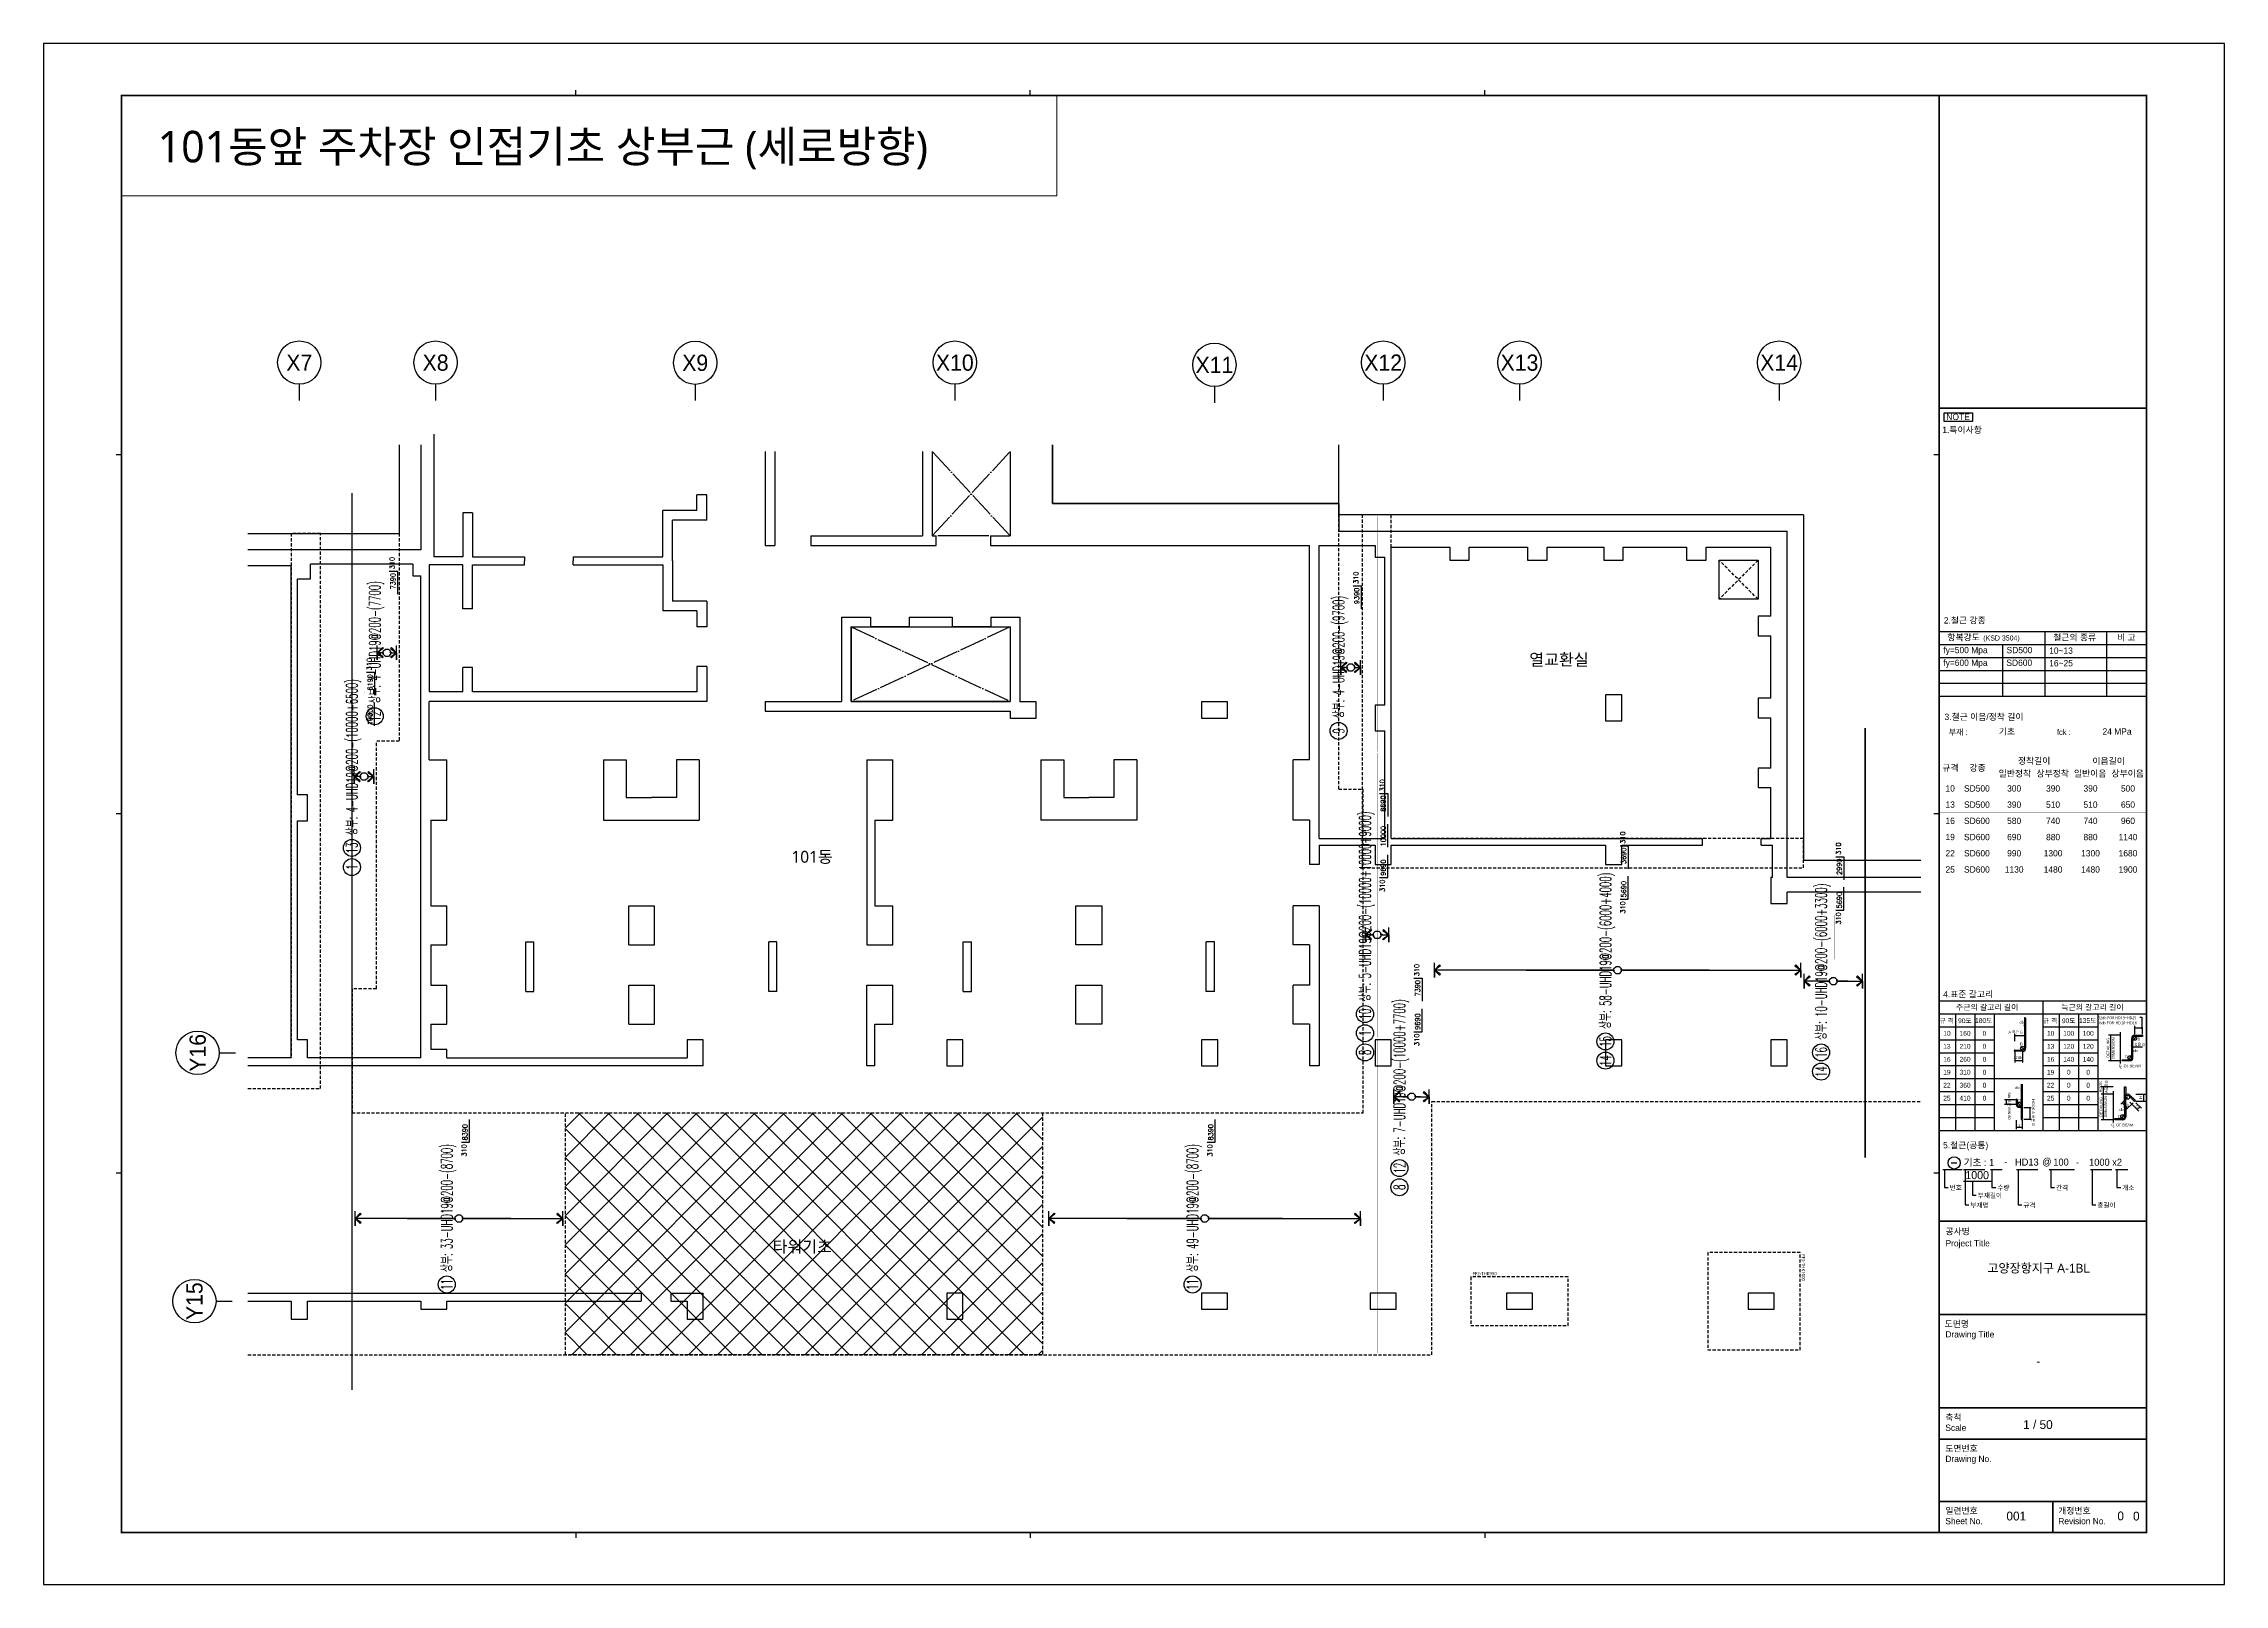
# Model space of a CAD drawing. Header units: millimetres. Extents: x 321717 to 696608, y -514806 to -16026.
# Drawn here: x 471464 to 538664, y -221904 to -174440 of the extents above; entities that cross this region are included whole.
import ezdxf
from ezdxf.enums import TextEntityAlignment as Align

# ---------------------------------------------------------------- set-up
doc = ezdxf.new("R2010")
doc.units = ezdxf.units.MM
doc.header["$LTSCALE"] = 65
doc.linetypes.add('XS-기초$0$DDOT', pattern=[14, 12, -1, 0, -1])
doc.linetypes.add('XS-기초$0$HID', pattern=[2.3, 1.5, -0.8])
doc.layers.get('Defpoints').update_dxf_attribs({"color": 145})
for name, color, linetype in [('BUB', 7, 'Continuous'), ('XDIM', 7, 'Continuous'), ('XREBAR', 1, 'Continuous'), ('XS-기초$0$EL7', 7, 'Continuous'), ('XS-기초$0$MAT', 3, 'XS-기초$0$HID'), ('XS-기초$0$OPEN', 9, 'XS-기초$0$DDOT'), ('XS-기초$0$PILE-P', 4, 'XS-기초$0$HID'), ('XS-기초$0$WALL', 11, 'Continuous'), ('XS-기초$0$기초꺽임', 4, 'XS-기초$0$HID'), ('XS-기초$0$기초연단', 3, 'Continuous'), ('XS-기초$0$집수정', 21, 'Continuous'), ('XS-기초$0$하부보강', 7, 'XS-기초$0$HID'), ('XTAG', 7, 'Continuous'), ('기초꺽임', 7, 'Continuous')]:
    doc.layers.add(name, color=color, linetype=linetype)
doc.layers.add('TEXT', color=3, linetype='Continuous', lineweight=9)
doc.layers.add('XTITLE', color=22, linetype='Continuous', lineweight=0)
doc.layers.add('XS-기초$0$DEFPOINT', color=144, linetype='Continuous', plot=False)
doc.styles.add('ARIAL', font='malgun_0.ttf')
doc.styles.add('HYULL', font='Dotum.ttf')
doc.styles.add('XRebar', font='Romans.shx', dxfattribs={"bigfont": 'whgtxt.shx'})
doc.styles.add('XRebar2', font='Romans.shx')
doc.styles.add('XRebarSheet', font='HMKMRHD.TTF')
doc.styles.add('XS-기초$0$맑은고딕', font='malgun_0.ttf')
doc.styles.add('돋움', font='malgun_0.ttf')
doc.styles.add('돋음', font='Dotum.ttf')
doc.dimstyles.new('NDIM', dxfattribs={"dimtxt": 3, "dimasz": 1.5, "dimexe": 2, "dimexo": 2, "dimgap": 1, "dimtad": 1, "dimdec": 0, "dimdsep": 46, "dimlunit": 6, "dimtxsty": 'ARIAL', "dimblk": 'DOT', "dimcen": 1, "dimclrd": 256, "dimclre": 7, "dimclrt": 3, "dimadec": 0, "dimazin": 0, "dimtfac": 1, "dimtdec": 0, "dimtix": 1, "dimtmove": 2, "dimatfit": 3, "dimldrblk": 'DOT', "dimfxl": 8, "dimtvp": 1, "dimtolj": 1, "dimlwd": -1, "dimlwe": -1, "dimarcsym": 0})

msp = doc.modelspace()

# ---------------------------------------------------------------- texts
at = {"color": 3, "style": 'XRebarSheet'}
for s, height, p in [('fy=600 Mpa', 194.17, (530002.3, -193608.9)), ('fy=500 Mpa', 194.17, (530003.1, -193218.3)), ('SD600', 194.17, (531945.9, -193608.9)), ('SD500', 194.17, (531952.2, -193218.5)), ('10~13', 194.17, (533265.2, -193236.9)), ('16~25', 194.17, (533266, -193622.6)), ('기초', 194.17, (531712.5, -195727.1)), ('24 MPa', 194.17, (534908.7, -195727.1)), ('001', 271.84, (531946.7, -219935.2))]:
    msp.add_text(s, height=height, dxfattribs=at).set_placement(p)
for s, height, p in [('일반정착', 194.17, (532206.9, -196924.3)), ('정착길이', 194.17, (532800.4, -196533.6)), ('상부정착', 194.17, (533372.3, -196924.3)), ('일반이음', 194.17, (534527.4, -196924.3)), ('이음길이', 194.17, (535095.6, -196540.8)), ('상부이음', 194.17, (535682.8, -196924.3)), ('10', 194.17, (530214.7, -197382.6)), ('SD500', 194.17, (531037.7, -197383.9)), ('300', 194.17, (532185.8, -197383.9)), ('390', 194.17, (533384.4, -197383.9)), ('390', 194.17, (534538.7, -197383.9)), ('500', 194.17, (535693.1, -197383.9)), ('13', 194.17, (530214.7, -197882)), ('SD500', 194.17, (531037.7, -197883.3)), ('390', 194.17, (532185.8, -197883.3)), ('510', 194.17, (533384.4, -197883.3)), ('510', 194.17, (534538.7, -197883.3)), ('650', 194.17, (535693.1, -197883.3)), ('16', 194.17, (530214.7, -198381.4)), ('19', 194.17, (530214.7, -198880.8)), ('SD600', 194.17, (531037.7, -198382.7)), ('SD600', 194.17, (531037.7, -198882.1)), ('580', 194.17, (532185.8, -198382.7)), ('690', 194.17, (532185.8, -198882.1)), ('880', 194.17, (533384.4, -198882.1)), ('740', 194.17, (533384.4, -198382.7)), ('880', 194.17, (534538.7, -198882.1)), ('740', 194.17, (534538.7, -198382.7)), ('1140', 194.17, (535693.1, -198882.1)), ('960', 194.17, (535693.1, -198382.7)), ('22', 194.17, (530214.7, -199380.2)), ('SD600', 194.17, (531037.7, -199381.5)), ('990', 194.17, (532185.8, -199381.5)), ('1300', 194.17, (533384.4, -199381.5)), ('1300', 194.17, (534538.7, -199381.5)), ('1680', 194.17, (535693.1, -199381.5)), ('25', 194.17, (530214.7, -199879.6)), ('SD600', 194.17, (531037.7, -199880.9)), ('1130', 194.17, (532185.8, -199880.9)), ('1480', 194.17, (533384.4, -199880.9)), ('1480', 194.17, (534538.7, -199880.9)), ('1900', 194.17, (535693.1, -199880.9)), ('10', 147.88, (530113, -204929.4)), ('160', 147.88, (530671.7, -204928.4)), ('0', 147.9, (531271, -204928.4)), ('10', 147.88, (533309.2, -204929.4)), ('100', 147.88, (533867.9, -204928.4)), ('100', 147.88, (534467.2, -204928.4)), ('13', 147.88, (530113, -205328.9)), ('210', 147.88, (530671.7, -205328)), ('0', 147.9, (531271, -205328)), ('13', 147.88, (533309.2, -205328.9)), ('120', 147.88, (533867.9, -205328)), ('120', 147.88, (534467.2, -205328)), ('16', 147.88, (530113, -205728.5)), ('19', 147.88, (530113, -206128)), ('310', 147.88, (530671.7, -206127)), ('260', 147.88, (530671.7, -205727.5)), ('0', 147.9, (531271, -205727.5)), ('0', 147.9, (531271, -206127)), ('16', 147.88, (533309.2, -205728.5)), ('19', 147.88, (533309.2, -206128)), ('140', 147.88, (533867.9, -205727.5)), ('0', 147.9, (533867.9, -206127)), ('140', 147.88, (534467.2, -205727.5)), ('0', 147.9, (534467.2, -206127)), ('22', 147.88, (530113, -206527.5)), ('25', 147.88, (530113, -206927)), ('410', 147.88, (530671.7, -206926.1)), ('360', 147.88, (530671.7, -206526.5)), ('0', 147.9, (531271, -206526.5)), ('0', 147.9, (531271, -206926.1)), ('22', 147.88, (533309.2, -206527.5)), ('25', 147.88, (533309.2, -206927)), ('0', 147.9, (533867.9, -206526.5)), ('0', 147.9, (533867.9, -206926.1)), ('0', 147.9, (534467.2, -206526.5)), ('0', 147.9, (534467.2, -206926.1))]:
    msp.add_text(s, height=height, dxfattribs=at).set_placement(p, align=Align.MIDDLE_CENTER)
for s, p in [('고양장항지구 A-1BL', (532942.1, -212155.7)), ('-', (532931.5, -215032.5)), ('1 / 50', (532918.2, -216976.3)), ('0', (535467.7, -219794.3)), ('0', (535950.3, -219801.7))]:
    msp.add_text(s, height=272, dxfattribs=at).set_placement(p, align=Align.MIDDLE)
at = {"layer": 'XDIM', "color": 3, "linetype": 'Continuous', "ltscale": 2.7937e-313, "style": 'XRebar2'}
for p in [(482319.2, -190252.2), (512019.2, -190704.7), (481614.2, -193367.7), (512834.2, -197103.5), (520244.2, -198710.9), (526889.2, -199048.4), (512834.2, -200194.5), (520244.2, -200860.6), (526889.2, -201198.1), (513894.2, -202790.5), (513894.2, -204940.2), (484539.2, -208347.3), (507519.2, -208347.3)]:
    msp.add_text('310', height=147, rotation=90, dxfattribs=at).set_placement(p, align=Align.BOTTOM_RIGHT)
for s, p in [('7390', (482346.6, -191001.5)), ('9390', (512046.6, -191454)), ('6190', (481641.6, -194116.9)), ('10000', (481642.9, -195117.3)), ('8690', (512861.6, -197852.7)), ('10000', (512862.9, -198853.1)), ('3690', (520271.6, -199460.2)), ('2990', (526916.6, -199797.7)), ('9690', (512861.6, -199823.3)), ('5690', (520271.6, -200489.3)), ('5690', (526916.6, -200826.8)), ('7390', (513921.6, -203539.8)), ('9690', (513921.6, -204568.9)), ('8390', (484566.6, -207976)), ('8390', (507546.6, -207976))]:
    msp.add_text(s, height=147, rotation=90, dxfattribs=at).set_placement(p, align=Align.BOTTOM_CENTER)
at = {"layer": 'XTITLE', "color": 2, "style": '돋움'}
msp.add_text('101동앞 주차장 인접기초 상부근 (세로방향)', height=970.844, dxfattribs=at).set_placement((474978.7, -177612.1), align=Align.MIDDLE_LEFT)

# ---------------------------------------------------------------- blocks, each defined once
blk = doc.blocks.new('_Dot')
at = {"color": 0, "linetype": 'ByBlock', "lineweight": -2}
blk.add_line((-0.5, 0), (-1, 0), dxfattribs=at)
at = {"color": 0, "linetype": 'ByBlock', "const_width": 0.5}
blk.add_lwpolyline([(-0.25, 0, 1), (0.25, 0, 1)], format="xyb", close=True, dxfattribs=at)
blk = doc.blocks.new('*D118')
at = {"color": 7, "transparency": 16777216}
for p, q in [((80432, 20451), (80432, 20463)), ((80477, 20451), (80477, 20463))]:
    blk.add_line(p, q, dxfattribs=at)
at = {"transparency": 16777216}
blk.add_line((80433, 20461), (80475, 20461), dxfattribs=at)
at = {"layer": 'Defpoints', "color": 0, "transparency": 16777216}
for p in [(80432, 20449), (80477, 20461), (80477, 20449)]:
    blk.add_point(p, dxfattribs=at)
at = {"transparency": 16777216, "xscale": 1.5, "yscale": 1.5, "zscale": 1.5, "rotation": 180}
blk.add_blockref('_Dot', (80432, 20461), dxfattribs=at)
at = {"transparency": 16777216, "xscale": 1.5, "yscale": 1.5, "zscale": 1.5}
blk.add_blockref('_Dot', (80477, 20461), dxfattribs=at)
blk = doc.blocks.new('*D119')
at = {"color": 7, "transparency": 16777216}
for p, q in [((76172, 19024), (76172, 19045)), ((76217, 19024), (76217, 19045))]:
    blk.add_line(p, q, dxfattribs=at)
at = {"transparency": 16777216}
blk.add_line((76215, 19043), (76174, 19043), dxfattribs=at)
at = {"layer": 'Defpoints', "color": 0, "transparency": 16777216}
for p in [(76172, 19043), (76172, 19022), (76217, 19022)]:
    blk.add_point(p, dxfattribs=at)
at = {"transparency": 16777216, "xscale": 1.5, "yscale": 1.5, "zscale": 1.5, "rotation": 180}
blk.add_blockref('_Dot', (76172, 19043), dxfattribs=at)
at = {"transparency": 16777216, "xscale": 1.5, "yscale": 1.5, "zscale": 1.5}
blk.add_blockref('_Dot', (76217, 19043), dxfattribs=at)
blk = doc.blocks.new('*D120')
at = {"transparency": 16777216}
blk.add_line((80158, 18181), (80199, 18181), dxfattribs=at)
at = {"layer": 'Defpoints', "color": 0, "transparency": 16777216}
for p in [(80156, 18181), (80201, 18181), (80201, 18181)]:
    blk.add_point(p, dxfattribs=at)
at = {"transparency": 16777216, "xscale": 1.5, "yscale": 1.5, "zscale": 1.5, "rotation": 180}
blk.add_blockref('_Dot', (80156, 18181), dxfattribs=at)
at = {"transparency": 16777216, "xscale": 1.5, "yscale": 1.5, "zscale": 1.5}
blk.add_blockref('_Dot', (80201, 18181), dxfattribs=at)
blk = doc.blocks.new('XS-기초$0$PF3')
at = {"layer": 'XS-기초$0$MAT', "linetype": 'XS-기초$0$HID'}
blk.add_lwpolyline([(-1500, -1650), (1500, -1650), (1500, 1200), (-1500, 1200)], close=True, dxfattribs=at)
at = {"layer": 'XS-기초$0$DEFPOINT', "color": 1, "style": 'XS-기초$0$맑은고딕'}
blk.add_text('PF3-THK1000', height=100, dxfattribs=at).set_placement((-1450, 1300), align=Align.MIDDLE_LEFT)
blk = doc.blocks.new('XS-기초$0$PF2')
at = {"layer": 'XS-기초$0$MAT', "linetype": 'XS-기초$0$HID'}
blk.add_lwpolyline([(-1500, -750), (1500, -750), (1500, 750), (-1500, 750)], close=True, dxfattribs=at)
at = {"layer": 'XS-기초$0$DEFPOINT', "color": 1, "style": 'XS-기초$0$맑은고딕'}
blk.add_text('PF2-THK950', height=100, dxfattribs=at).set_placement((-1450, 850), align=Align.MIDDLE_LEFT)
blk = doc.blocks.new('XS-기초$0$집수정-1.2x1.2')
at = {"layer": 'XS-기초$0$집수정'}
for p, q in [((0, 0), (0, 1200)), ((0, 1200), (1200, 1200)), ((1200, 1200), (1200, 0)), ((1200, 0), (0, 0))]:
    blk.add_line(p, q, dxfattribs=at)
at = {"layer": 'XS-기초$0$집수정', "linetype": 'XS-기초$0$HID'}
for p, q in [((0, 0), (1200, 1200)), ((0, 1200), (1200, 0))]:
    blk.add_line(p, q, dxfattribs=at)
blk = doc.blocks.new('BUB')
at = {"layer": 'BUB'}
blk.add_line((0, 1500), (0, 0), dxfattribs=at)
blk.add_circle((0, 3500), 2000, dxfattribs=at)
blk = doc.blocks.new('zhstes')
at = {"layer": 'XS-기초$0$하부보강'}
h = blk.add_hatch(dxfattribs=at)
h.set_pattern_fill('ANSI37', color=8, scale=200)
h.set_pattern_definition([(45, (-475155, 66938.44), (-449.0128, 449.0128), []), (135, (-475155, 66938.44), (-449.0128, -449.0128), [])])
h.paths.add_polyline_path([(7350, -7450), (-7350, -7450), (-7350, 0), (7350, 0)])
at = {"layer": 'XS-기초$0$EL7'}
for p, q in [((5700, 17775), (4130, 17775)), ((3245, 14975), (2055, 14975)), ((5755, 14975), (4565, 14975))]:
    blk.add_line(p, q, dxfattribs=at)
at = {"layer": 'XS-기초$0$OPEN'}
for p, q in [((6355, 17775), (3955, 20375)), ((3955, 17775), (6355, 20375)), ((1455, 14975), (6355, 12675)), ((6355, 14975), (1455, 12675))]:
    blk.add_line(p, q, dxfattribs=at)
at = {"layer": 'XS-기초$0$WALL', "color": 5}
for p, q in [((-11400, 20905), (-11400, 17135)), ((-11800, 20585), (-11800, 17350)), ((-1195, 20375), (-1195, 17475)), ((-895, 20375), (-895, 17475)), ((3655, 20375), (3655, 17775)), ((3955, 20375), (3955, 17775)), ((6355, 20375), (6355, 17775)), ((7655, 20585), (7655, 18775)), ((-3295, 18555), (-3295, 19045)), ((-2995, 19045), (-3295, 19045)), ((-2995, 18255), (-2995, 19045)), ((-10215, 18490), (-10515, 18490)), ((-10515, 18490), (-10515, 17135)), ((-10215, 18490), (-10215, 17135)), ((-4345, 17135), (-4345, 18555)), ((-3295, 18555), (-4345, 18555)), ((-4045, 17010), (-4045, 18255)), ((-2995, 18255), (-4045, 18255)), ((7655, 18775), (16480, 18775)), ((16480, 18775), (16480, 17925)), ((-1195, 17475), (-895, 17475)), ((215, 17775), (3655, 17775)), ((215, 17775), (215, 17475)), ((215, 17475), (4080, 17475)), ((3655, 17475), (4080, 17475)), ((3955, 17775), (4080, 17775)), ((4080, 17475), (4080, 17775)), ((5750, 17775), (6355, 17775)), ((5750, 17775), (5750, 17475)), ((5750, 17475), (6755, 17475)), ((6755, 17475), (15580, 17475)), ((15580, 10875), (15580, 17475)), ((15880, 8450), (15880, 17475)), ((15880, 17475), (17600, 17475)), ((16480, 17925), (30300, 17925)), ((17600, 17475), (17600, 17125)), ((30300, 7250), (30300, 17925)), ((-11800, 17350), (-17132, 17350)), ((-15800, 16850), (-17132, 16850)), ((-15800, 1700), (-15800, 16850)), ((-12050, 16900), (-15200, 16900)), ((-15200, 16450), (-15200, 16900)), ((-12050, 16900), (-12050, 16550)), ((-10515, 16885), (-11550, 16885)), ((-11550, 16885), (-11550, 12975)), ((-10515, 17135), (-11400, 17135)), ((-10515, 15530), (-10515, 16885)), ((-10215, 17135), (-8615, 17135)), ((-10215, 15530), (-10215, 16885)), ((-10215, 16885), (-8615, 16885)), ((-8615, 17135), (-8615, 17010)), ((-8615, 16885), (-8615, 17010)), ((-7115, 17135), (-4345, 17135)), ((-7115, 17135), (-7115, 17010)), ((-7115, 16885), (-7115, 17010)), ((-7115, 16885), (-4345, 16885)), ((-4345, 16885), (-4345, 15465)), ((-4045, 17010), (-4045, 15765)), ((17600, 17125), (17900, 17125)), ((17900, 12565), (17900, 17125)), ((18100, 17425), (19900, 17425)), ((18100, 8450), (18100, 17425)), ((19900, 17425), (19900, 17025)), ((19900, 17025), (20500, 17025)), ((20500, 17425), (22300, 17425)), ((20500, 17025), (20500, 17425)), ((22300, 17425), (22300, 17025)), ((22300, 17025), (22900, 17025)), ((22900, 17425), (24650, 17425)), ((22900, 17025), (22900, 17425)), ((24650, 17425), (24650, 17025)), ((24650, 17025), (25250, 17025)), ((25250, 17425), (27200, 17425)), ((25250, 17025), (25250, 17425)), ((27200, 17425), (27200, 17025)), ((27200, 17025), (27800, 17025)), ((27800, 17425), (29800, 17425)), ((27800, 17025), (27800, 17425)), ((29800, 15300), (29800, 17425)), ((-15600, 9800), (-15600, 16450)), ((-15600, 16450), (-15200, 16450)), ((-12050, 16550), (-11800, 16550)), ((-11800, 1700), (-11800, 16550)), ((-10215, 15530), (-10515, 15530)), ((-3295, 15465), (-4345, 15465)), ((-2995, 15765), (-4045, 15765)), ((-3295, 15465), (-3295, 14975)), ((-2995, 15765), (-2995, 14975)), ((-2995, 14975), (-3295, 14975)), ((1155, 15275), (1155, 12675)), ((1155, 15275), (2055, 15275)), ((1455, 14975), (1455, 12675)), ((1455, 14975), (2055, 14975)), ((2055, 15275), (2055, 14975)), ((3245, 15275), (4565, 15275)), ((3245, 15275), (3245, 14975)), ((3245, 14975), (4565, 14975)), ((4565, 15275), (4565, 14975)), ((5755, 15275), (6655, 15275)), ((5755, 15275), (5755, 14975)), ((5755, 14975), (6355, 14975)), ((6355, 14975), (6355, 12675)), ((6655, 15275), (6655, 12665)), ((29800, 15300), (29400, 15300)), ((29400, 15300), (29400, 14700)), ((29400, 14700), (29800, 14700)), ((29800, 12775), (29800, 14700)), ((-10215, 13720), (-10515, 13720)), ((-10515, 12975), (-10515, 13720)), ((-10215, 12975), (-10215, 13720)), ((-3295, 13755), (-3295, 12975)), ((-2995, 13755), (-3295, 13755)), ((-2995, 13755), (-2995, 12975)), ((-10515, 12975), (-11550, 12975)), ((-3295, 12975), (-10215, 12975)), ((-2995, 12975), (-2995, 12675)), ((25200, 12875), (24700, 12875)), ((24700, 12875), (24700, 12075)), ((25200, 12075), (25200, 12875)), ((29800, 12775), (29400, 12775)), ((29400, 12775), (29400, 12175)), ((-2995, 12675), (-11550, 12675)), ((-11550, 10875), (-11550, 12675)), ((-1195, 12675), (-1195, 12375)), ((-1195, 12675), (1155, 12675)), ((-1195, 12375), (6355, 12375)), ((1455, 12675), (6355, 12675)), ((6355, 12375), (6355, 12165)), ((6355, 12165), (7155, 12165)), ((7155, 12665), (6655, 12665)), ((7155, 12165), (7155, 12665)), ((13050, 12665), (12250, 12665)), ((12250, 12665), (12250, 12165)), ((12250, 12165), (13050, 12165)), ((13050, 12165), (13050, 12665)), ((17900, 12565), (17600, 12565)), ((17600, 12565), (17600, 11765)), ((29400, 12175), (29800, 12175)), ((29800, 10625), (29800, 12175)), ((17600, 11765), (17900, 11765)), ((17900, 8450), (17900, 11765)), ((24700, 12075), (25200, 12075)), ((-11550, 10875), (-11000, 10875)), ((-11000, 9015), (-11000, 10875)), ((-6175, 10875), (-5475, 10875)), ((-6175, 10875), (-6175, 9015)), ((-5475, 10875), (-5475, 9715)), ((-3225, 10875), (-3925, 10875)), ((-3925, 10875), (-3925, 9715)), ((-3225, 10875), (-3225, 9015)), ((1940, 10875), (1940, 5180)), ((1940, 10875), (2740, 10875)), ((2740, 9015), (2740, 10875)), ((7305, 10875), (7305, 9015)), ((7305, 10875), (8005, 10875)), ((8005, 10875), (8005, 9715)), ((10255, 10875), (9555, 10875)), ((9555, 10875), (9555, 9715)), ((10255, 10875), (10255, 9015)), ((15080, 9015), (15080, 10875)), ((15580, 10875), (15080, 10875)), ((29800, 10625), (29400, 10625)), ((29400, 10625), (29400, 10025)), ((-15300, 9800), (-15600, 9800)), ((-15300, 9000), (-15300, 9800)), ((-5475, 9715), (-4700, 9715)), ((-3925, 9715), (-4700, 9715)), ((8005, 9715), (8780, 9715)), ((9555, 9715), (8780, 9715)), ((29400, 10025), (29800, 10025)), ((29800, 8450), (29800, 10025)), ((-15600, 2250), (-15600, 9000)), ((-15600, 9000), (-15300, 9000)), ((-11500, 9015), (-11000, 9015)), ((-11500, 9015), (-11500, 6380)), ((-6175, 9015), (-3225, 9015)), ((2190, 9015), (2740, 9015)), ((2190, 9015), (2190, 6380)), ((10255, 9015), (7305, 9015)), ((15580, 9015), (15080, 9015)), ((15580, 9015), (15580, 7650)), ((15880, 8450), (17900, 8450)), ((15880, 8250), (15880, 7650)), ((15880, 8250), (17600, 8250)), ((17600, 8250), (17600, 7650)), ((18100, 8450), (27690, 8450)), ((18100, 8250), (24700, 8250)), ((18100, 7650), (18100, 8250)), ((24700, 8250), (24700, 7650)), ((25200, 8250), (27690, 8250)), ((25200, 7650), (25200, 8250)), ((27690, 8250), (27690, 8450)), ((29500, 8450), (29800, 8450)), ((29500, 8250), (29500, 8450)), ((29500, 8250), (29850, 8250)), ((29850, 7250), (29850, 8250)), ((15880, 7650), (15580, 7650)), ((17600, 7650), (18100, 7650)), ((24700, 7650), (25200, 7650)), ((29850, 7250), (29800, 7250)), ((29800, 7250), (29800, 6450)), ((34421, 7250), (30300, 7250)), ((30300, 6450), (30300, 6800)), ((34421, 6800), (30300, 6800)), ((-11500, 6380), (-11000, 6380)), ((-11000, 5180), (-11000, 6380)), ((-5400, 6380), (-4600, 6380)), ((-5400, 5180), (-5400, 6380)), ((-4600, 5180), (-4600, 6380)), ((2190, 6380), (2740, 6380)), ((2740, 5180), (2740, 6380)), ((8380, 5180), (8380, 6380)), ((8380, 6380), (9180, 6380)), ((9180, 6380), (9180, 5180)), ((15880, 6380), (15080, 6380)), ((15080, 5180), (15080, 6380)), ((15880, 6380), (15880, 1450)), ((29800, 6450), (30300, 6450)), ((-11500, 5180), (-11000, 5180)), ((-11500, 5180), (-11500, 3935)), ((-8570, 3735), (-8570, 5270)), ((-8570, 5270), (-8320, 5270)), ((-8320, 3735), (-8320, 5270)), ((-5400, 5180), (-4600, 5180)), ((-1080, 3735), (-1080, 5270)), ((-830, 5270), (-1080, 5270)), ((-830, 3735), (-830, 5270)), ((1940, 5180), (2740, 5180)), ((4910, 3735), (4910, 5270)), ((4910, 5270), (5160, 5270)), ((5160, 3735), (5160, 5270)), ((9180, 5180), (8380, 5180)), ((12400, 3735), (12400, 5270)), ((12650, 5270), (12400, 5270)), ((12650, 3735), (12650, 5270)), ((15580, 5180), (15080, 5180)), ((15580, 5180), (15580, 3935)), ((-11500, 3935), (-11000, 3935)), ((-11000, 2735), (-11000, 3935)), ((-8570, 3735), (-8320, 3735)), ((-5400, 3935), (-4600, 3935)), ((-5400, 2735), (-5400, 3935)), ((-4600, 2735), (-4600, 3935)), ((-830, 3735), (-1080, 3735)), ((1940, 3935), (2740, 3935)), ((1940, 1450), (1940, 3935)), ((2740, 2735), (2740, 3935)), ((4910, 3735), (5160, 3735)), ((8380, 2735), (8380, 3935)), ((8380, 3935), (9180, 3935)), ((9180, 3935), (9180, 2735)), ((12650, 3735), (12400, 3735)), ((15080, 2735), (15080, 3935)), ((15580, 3935), (15080, 3935)), ((-11500, 2735), (-11000, 2735)), ((-11500, 2735), (-11500, 1950)), ((-5400, 2735), (-4600, 2735)), ((2190, 2735), (2740, 2735)), ((2190, 1450), (2190, 2735)), ((9180, 2735), (8380, 2735)), ((15580, 2735), (15080, 2735)), ((15580, 2735), (15580, 1450)), ((-15300, 2250), (-15600, 2250)), ((-15300, 1700), (-15300, 2250)), ((-3100, 2250), (-3600, 2250)), ((-3600, 2250), (-3600, 1700)), ((-3100, 1450), (-3100, 2250)), ((4900, 2250), (4400, 2250)), ((4400, 2250), (4400, 1450)), ((4900, 1450), (4900, 2250)), ((12750, 2250), (12250, 2250)), ((12250, 2250), (12250, 1450)), ((12750, 1450), (12750, 2250)), ((18100, 2250), (17600, 2250)), ((17600, 2250), (17600, 1450)), ((18100, 1450), (18100, 2250)), ((25200, 2250), (24700, 2250)), ((24700, 2250), (24700, 1450)), ((25200, 1450), (25200, 2250)), ((30300, 2250), (29800, 2250)), ((29800, 2250), (29800, 1450)), ((30300, 1450), (30300, 2250)), ((-15800, 1700), (-17132, 1700)), ((-3100, 1450), (-17132, 1450)), ((-11800, 1700), (-15300, 1700)), ((-11000, 1950), (-11500, 1950)), ((-11000, 1700), (-11000, 1950)), ((-11000, 1700), (-3600, 1700)), ((2190, 1450), (1940, 1450)), ((4400, 1450), (4900, 1450)), ((12250, 1450), (12750, 1450)), ((15880, 1450), (15580, 1450)), ((17600, 1450), (18100, 1450)), ((24700, 1450), (25200, 1450)), ((29800, 1450), (30300, 1450)), ((-17132, -5550), (-5010, -5550)), ((-17132, -5800), (-15800, -5800)), ((-15800, -5800), (-15800, -6350)), ((-15300, -5800), (-11800, -5800)), ((-15300, -6350), (-15300, -5800)), ((-11800, -5800), (-11800, -6050)), ((-11000, -5800), (-5010, -5800)), ((-11000, -6050), (-11000, -5800)), ((-5010, -5550), (-5010, -5800)), ((-4100, -5550), (-3100, -5550)), ((-4100, -5550), (-4100, -5800)), ((-4100, -5800), (-3600, -5800)), ((-3600, -5800), (-3600, -6350)), ((-3100, -6350), (-3100, -5550)), ((4900, -5550), (4400, -5550)), ((4400, -5550), (4400, -6350)), ((4900, -6350), (4900, -5550)), ((12250, -5550), (12250, -6050)), ((13050, -5550), (12250, -5550)), ((13050, -6050), (13050, -5550)), ((17450, -5550), (17450, -6050)), ((18250, -5550), (17450, -5550)), ((18250, -6050), (18250, -5550)), ((21650, -5550), (21650, -6050)), ((22450, -5550), (21650, -5550)), ((22450, -6050), (22450, -5550)), ((29100, -5550), (29100, -6050)), ((29900, -5550), (29100, -5550)), ((29900, -6050), (29900, -5550)), ((-15800, -6350), (-15300, -6350)), ((-11800, -6050), (-11000, -6050)), ((-3600, -6350), (-3100, -6350)), ((4400, -6350), (4900, -6350)), ((12250, -6050), (13050, -6050)), ((17450, -6050), (18250, -6050)), ((21650, -6050), (22450, -6050)), ((29100, -6050), (29900, -6050))]:
    blk.add_line(p, q, dxfattribs=at)
at = {"layer": 'XS-기초$0$기초꺽임'}
blk.add_lwpolyline([(17200, 18425), (17200, 7550), (30800, 7550), (30800, 8450), (18100, 8450), (18100, 18425)], close=True, dxfattribs=at)
blk.add_lwpolyline([(-17132, 750), (-14900, 750), (-14900, 17850), (-15800, 17850), (-15800, 1700), (-17132, 1700)], dxfattribs=at)
at = {"layer": 'XS-기초$0$기초연단'}
for p, q in [((-12470, 20585), (-12470, 17850)), ((7655, 18775), (7655, 20585)), ((16480, 18425), (16480, 20585)), ((16480, 18775), (7655, 18775)), ((16480, 18425), (16480, 18775)), ((30800, 18425), (16480, 18425)), ((30800, 18425), (30800, 7775)), ((-17132, 17850), (-12470, 17850)), ((34421, 7775), (30800, 7775))]:
    blk.add_line(p, q, dxfattribs=at)
at = {"layer": 'XS-기초$0$기초연단', "linetype": 'XS-기초$0$HID'}
for p, q in [((16480, 9975), (16480, 18425)), ((-12470, 17850), (-12470, 11455)), ((-13175, 3825), (-13175, 11455)), ((-12470, 11455), (-13175, 11455)), ((16480, 9975), (17230, 9975)), ((17230, 0), (17230, 9975)), ((-13925, 3825), (-13925, 0)), ((-13175, 3825), (-13925, 3825)), ((-13925, 0), (17230, 0)), ((19350, 350), (34421, 350)), ((19350, -7450), (19350, 350)), ((-17132, -7450), (19350, -7450))]:
    blk.add_line(p, q, dxfattribs=at)
at = {"layer": 'XS-기초$0$하부보강', "color": 8}
blk.add_lwpolyline([(7350, -7450), (-7350, -7450), (-7350, 0), (7350, 0)], close=True, dxfattribs=at)
at = {"layer": '기초꺽임', "color": 1, "const_width": 50}
for points in [[(-13925, 19093), (-13925, -8538)], [(32700, -1377), (32700, 11861)]]:
    blk.add_lwpolyline(points, dxfattribs=at)
at = {"layer": '기초꺽임'}
blk.add_lwpolyline([(1455, 14975), (6355, 14975), (6355, 12675), (1455, 12675)], close=True, dxfattribs=at)
at = {"layer": 'BUB', "xscale": 0.3333333333333333, "yscale": 0.3333333333333333, "zscale": 0.3333333333333333}
for p in [(-15550, 21949), (-11350, 21949), (-3350, 21943), (4650, 21949), (12650, 21878), (17850, 21949), (22050, 21949), (30050, 21949)]:
    blk.add_blockref('BUB', p, dxfattribs=at)
at = {"layer": 'BUB', "xscale": 0.3333333333333333, "yscale": 0.3333333333333333, "zscale": 0.3333333333333333, "rotation": 90}
for p in [(-17519, 1850), (-17616, -5800)]:
    blk.add_blockref('BUB', p, dxfattribs=at)
at = {"layer": 'XS-기초$0$PILE-P', "rotation": 270}
blk.add_blockref('XS-기초$0$PF3', (29500, -5800), dxfattribs=at)
at = {"layer": 'XS-기초$0$PILE-P'}
blk.add_blockref('XS-기초$0$PF2', (22050, -5800), dxfattribs=at)
at = {"layer": 'XS-기초$0$집수정', "rotation": 180}
blk.add_blockref('XS-기초$0$집수정-1.2x1.2', (29400, 17025), dxfattribs=at)
at = {"layer": 'TEXT', "style": '돋음'}
for s, p in [('X7', (-15550, 23113)), ('X8', (-11350, 23113)), ('X9', (-3350, 23108)), ('X10', (4650, 23113)), ('X11', (12650, 23042)), ('X12', (17850, 23113)), ('X13', (22050, 23113)), ('X14', (30050, 23113))]:
    blk.add_text(s, height=500, dxfattribs=at).set_placement(p, align=Align.MIDDLE_CENTER)
for s, p in [('Y16', (-18683, 1850)), ('Y15', (-18781, -5800))]:
    blk.add_text(s, height=500, rotation=90, dxfattribs=at).set_placement(p, align=Align.MIDDLE_CENTER)
at = {"layer": 'XTITLE', "color": 2, "style": '돋움'}
for s, p in [('열교환실', (22353, 13964)), ('101동', (-383, 7890)), ('타워기초', (-964, -4119))]:
    blk.add_text(s, height=364.1, dxfattribs=at).set_placement(p, align=Align.MIDDLE_LEFT)
blk = doc.blocks.new('*U357', base_point=(483887.1178, -212370.926))
at = {"layer": 'XTAG', "color": 0, "linetype": 'Continuous', "ltscale": 1.17728e-311}
blk.add_circle((483887.1178, -212666.2385), 262.5, dxfattribs=at)
at = {"layer": 'XTAG', "color": 0, "linetype": 'Continuous', "ltscale": 1.17728e-311, "style": 'XRebar', "width": 0.55}
blk.add_text('상부: 33-UHD19@200-(8700)', height=350, rotation=90, dxfattribs=at).set_placement((483887.1178, -212283.426), align=Align.MIDDLE_LEFT)
blk.add_text('11', height=350, rotation=90, dxfattribs=at).set_placement((483887.1178, -212666.2385), align=Align.MIDDLE_CENTER)
blk = doc.blocks.new('*U358', base_point=(506867.118, -212370.926))
at = {"layer": 'XTAG', "color": 0, "linetype": 'Continuous', "ltscale": 1.17728e-311}
blk.add_circle((506867.118, -212666.2385), 262.5, dxfattribs=at)
at = {"layer": 'XTAG', "color": 0, "linetype": 'Continuous', "ltscale": 1.17728e-311, "style": 'XRebar', "width": 0.55}
blk.add_text('상부: 49-UHD19@200-(8700)', height=350, rotation=90, dxfattribs=at).set_placement((506867.118, -212283.426), align=Align.MIDDLE_LEFT)
blk.add_text('11', height=350, rotation=90, dxfattribs=at).set_placement((506867.118, -212666.2385), align=Align.MIDDLE_CENTER)
blk = doc.blocks.new('*U359', base_point=(511367.118, -195317.3545))
at = {"layer": 'XTAG', "color": 0, "linetype": 'Continuous', "ltscale": 1.17728e-311}
blk.add_circle((511367.118, -195612.667), 262.5, dxfattribs=at)
at = {"layer": 'XTAG', "color": 0, "linetype": 'Continuous', "ltscale": 1.17728e-311, "style": 'XRebar', "width": 0.55}
blk.add_text('상부: 4-UHD19@200-(9700)', height=350, rotation=90, dxfattribs=at).set_placement((511367.118, -195229.8545), align=Align.MIDDLE_LEFT)
blk.add_text('9', height=350, rotation=90, dxfattribs=at).set_placement((511367.118, -195612.667), align=Align.MIDDLE_CENTER)
blk = doc.blocks.new('*U361', base_point=(480962.118, -198921.7295))
at = {"layer": 'XTAG', "color": 0, "linetype": 'Continuous', "ltscale": 1.17728e-311}
for centre in [(480962.118, -199217.042), (480962.118, -199807.667)]:
    blk.add_circle(centre, 262.5, dxfattribs=at)
at = {"layer": 'XTAG', "color": 0, "linetype": 'Continuous', "ltscale": 1.17728e-311, "style": 'XRebar', "width": 0.55}
blk.add_text('상부: 4-UHD19@200-(10000+6500)', height=350, rotation=90, dxfattribs=at).set_placement((480962.118, -198834.2295), align=Align.MIDDLE_LEFT)
for s, p in [('13', (480962.118, -199217.042)), ('1', (480962.118, -199807.667))]:
    blk.add_text(s, height=350, rotation=90, dxfattribs=at).set_placement(p, align=Align.MIDDLE_CENTER)
blk = doc.blocks.new('*U362', base_point=(512182.118, -204038.6045))
at = {"layer": 'XTAG', "color": 0, "linetype": 'Continuous', "ltscale": 1.17728e-311}
for centre in [(512182.118, -204333.917), (512182.118, -204924.542), (512182.118, -205515.167)]:
    blk.add_circle(centre, 262.5, dxfattribs=at)
at = {"layer": 'XTAG', "color": 0, "linetype": 'Continuous', "ltscale": 1.17728e-311, "style": 'XRebar', "width": 0.55}
blk.add_text('상부: 5-UHD19@200-(10000+10000+9000)', height=350, rotation=90, dxfattribs=at).set_placement((512182.118, -203951.1045), align=Align.MIDDLE_LEFT)
for s, p in [('10', (512182.118, -204333.917)), ('1', (512182.118, -204924.542)), ('8', (512182.118, -205515.167))]:
    blk.add_text(s, height=350, rotation=90, dxfattribs=at).set_placement(p, align=Align.MIDDLE_CENTER)
blk = doc.blocks.new('*U365', base_point=(481667.118, -194864.8545))
at = {"layer": 'XTAG', "color": 0, "linetype": 'Continuous', "ltscale": 1.17728e-311}
blk.add_circle((481667.118, -195160.167), 262.5, dxfattribs=at)
at = {"layer": 'XTAG', "color": 0, "linetype": 'Continuous', "ltscale": 1.17728e-311, "style": 'XRebar', "width": 0.55}
blk.add_text('상부: 4-UHD19@200-(7700)', height=350, rotation=90, dxfattribs=at).set_placement((481667.118, -194777.3545), align=Align.MIDDLE_LEFT)
blk.add_text('12', height=350, rotation=90, dxfattribs=at).set_placement((481667.118, -195160.167), align=Align.MIDDLE_CENTER)
blk = doc.blocks.new('*U366', base_point=(513242.118, -208784.2295))
at = {"layer": 'XTAG', "color": 0, "linetype": 'Continuous', "ltscale": 1.17728e-311}
for centre in [(513242.118, -209079.542), (513242.118, -209670.167)]:
    blk.add_circle(centre, 262.5, dxfattribs=at)
at = {"layer": 'XTAG', "color": 0, "linetype": 'Continuous', "ltscale": 1.17728e-311, "style": 'XRebar', "width": 0.55}
blk.add_text('상부: 7-UHD19@200-(10000+7700)', height=350, rotation=90, dxfattribs=at).set_placement((513242.118, -208696.7295), align=Align.MIDDLE_LEFT)
for s, p in [('12', (513242.118, -209079.542)), ('8', (513242.118, -209670.167))]:
    blk.add_text(s, height=350, rotation=90, dxfattribs=at).set_placement(p, align=Align.MIDDLE_CENTER)
blk = doc.blocks.new('*U367', base_point=(526237.118, -205221.7295))
at = {"layer": 'XTAG', "color": 0, "linetype": 'Continuous', "ltscale": 1.17728e-311}
for centre in [(526237.118, -205517.042), (526237.118, -206107.667)]:
    blk.add_circle(centre, 262.5, dxfattribs=at)
at = {"layer": 'XTAG', "color": 0, "linetype": 'Continuous', "ltscale": 1.17728e-311, "style": 'XRebar', "width": 0.55}
blk.add_text('상부: 10-UHD19@200-(6000+3300)', height=350, rotation=90, dxfattribs=at).set_placement((526237.118, -205134.2295), align=Align.MIDDLE_LEFT)
for s, p in [('16', (526237.118, -205517.042)), ('14', (526237.118, -206107.667))]:
    blk.add_text(s, height=350, rotation=90, dxfattribs=at).set_placement(p, align=Align.MIDDLE_CENTER)
blk = doc.blocks.new('*U368', base_point=(519592.118, -204884.2295))
at = {"layer": 'XTAG', "color": 0, "linetype": 'Continuous', "ltscale": 1.17728e-311}
for centre in [(519592.118, -205179.542), (519592.118, -205770.167)]:
    blk.add_circle(centre, 262.5, dxfattribs=at)
at = {"layer": 'XTAG', "color": 0, "linetype": 'Continuous', "ltscale": 1.17728e-311, "style": 'XRebar', "width": 0.55}
blk.add_text('상부: 58-UHD19@200-(6000+4000)', height=350, rotation=90, dxfattribs=at).set_placement((519592.118, -204796.7295), align=Align.MIDDLE_LEFT)
for s, p in [('15', (519592.118, -205179.542)), ('14', (519592.118, -205770.167))]:
    blk.add_text(s, height=350, rotation=90, dxfattribs=at).set_placement(p, align=Align.MIDDLE_CENTER)
blk = doc.blocks.new('dhs_sheet2e')
h = blk.add_hatch(color=256)
edge = h.paths.add_edge_path()
edge.add_line((76299, 21797), (76299, 20646.2))
edge.add_arc((76224.2, 20646.2), 74.7, -90, 0, ccw=False)
edge.add_line((76224.2, 20571.5), (75925.3, 20571.5))
edge.add_arc((75925.3, 20549.1), 22.4, 90, 270)
edge.add_line((75925.3, 20526.7), (76224.2, 20526.7))
edge.add_arc((76224.2, 20646.2), 119.6, 270, 360)
edge.add_line((76343.8, 20646.2), (76343.8, 21797))
edge.add_arc((76321.4, 21797), 22.4, 0, 180)
blk.add_hatch(color=256).paths.add_polyline_path([(80850.3, 21144.3), (80551.4, 21144.3, 0.4142136), (80431.9, 21024.7), (80431.9, 20621.2), (80431.9, 20277.5, -0.4142136), (80357.1, 20202.7), (80058.2, 20202.7), (80058.2, 20157.9), (80357.1, 20157.9, 0.4142136), (80476.7, 20277.5), (80476.7, 20621.2), (80476.7, 21024.7, -0.4142136), (80551.4, 21099.4), (80850.3, 21099.4)])
h = blk.add_hatch(color=256)
h.paths.add_polyline_path([(76216.8, 18481.2, -0.2277351), (76172, 18387.9), (76172, 17913.3, 1), (76216.8, 17913.3)])
h.paths.add_polyline_path([(76216.8, 19258.4, 1), (76172, 19258.4), (76172, 18481.2, -0.1833618), (76153.2, 18431.7, -0.6790836), (76150.1, 18423.9, -0.2067221), (76146.9, 18425.3, -0.6466922), (76022.6, 18481.2), (76022.6, 18660.6, 1), (75977.7, 18660.6), (75977.7, 18481.2, 1), (76216.8, 18481.2)])
h.paths.add_polyline_path([(76153.2, 18431.7, -0.0300135), (76146.9, 18425.3, 0.2067221), (76150.1, 18423.9, 0.6790836)], flags=17)
h = blk.add_hatch(color=256)
h.paths.add_polyline_path([(80200.9, 19160.1), (80156.1, 19160.1), (80156.1, 18756.6, -0.2277351), (80200.9, 18850)])
h.paths.add_polyline_path([(80156.1, 18756.6), (80156.1, 18353.1), (80156.1, 18009.4, -0.4142136), (80081.4, 17934.7), (79782.5, 17934.7), (79782.5, 17889.8), (80081.4, 17889.8, 0.4142136), (80200.9, 18009.4), (80200.9, 18353.1), (80200.9, 18756.6, -0.6681786), (80328.5, 18809.5), (80539.9, 18598.1), (80571.6, 18629.8), (80360.2, 18841.2, 0.6681786)])
at = {"color": 7}
for p, q in [((20500.6, 57331.7), (20500.6, 57531.5)), ((38004.8, 57331.7), (38004.8, 57531.5)), ((55508.9, 57331.7), (55508.9, 57531.5)), ((2996.4, 43498.2), (2796.7, 43498.2)), ((73013.1, 43498.2), (72813.3, 43498.2)), ((73013.1, 36694), (81003.6, 36694)), ((73013.1, 36194.6), (81003.6, 36194.6)), ((75452.6, 36194.6), (75452.6, 34197)), ((77085.8, 36694), (77085.8, 34197)), ((79453.7, 36694), (79453.7, 34197)), ((73013.1, 35695.2), (81003.6, 35695.2)), ((73013.1, 35195.8), (81003.6, 35195.8)), ((73013.1, 34696.4), (81003.6, 34696.4)), ((73013.1, 34197), (81003.6, 34197)), ((2996.4, 29664.7), (2796.7, 29664.7)), ((73013.1, 29664.7), (72813.3, 29664.7)), ((76343.8, 20916), (76343.8, 21141.7)), ((79996, 21144.3), (79533, 21144.3)), ((80551.4, 21191.6), (80551.4, 21507.4)), ((80850.3, 21191.6), (80850.3, 21435)), ((80431.9, 20947.5), (80431.9, 20685.3)), ((79996, 20157.9), (79533, 20157.9)), ((75953.1, 18660.6), (75532.2, 18660.6)), ((75953.1, 18481.2), (75532.2, 18481.2)), ((79720.2, 19160.1), (79257.5, 19160.1)), ((79720.2, 18876.2), (79257.5, 18876.2)), ((79720.2, 18876.2), (79257.5, 18876.2)), ((80273.9, 18754.9), (80011.4, 18492.3)), ((80485.3, 18543.5), (80222.7, 18281)), ((80591.1, 18876.2), (80958.3, 18876.2)), ((80591.1, 18607.2), (80958.3, 18607.2)), ((80594.5, 18543.5), (80804.2, 18333.8)), ((75977.7, 17876.9), (75977.7, 17530.5)), ((76216.8, 17876.9), (76216.8, 17530.5)), ((76270.6, 18361.7), (76562.3, 18361.7)), ((76270.6, 17913.3), (76562.3, 17913.3)), ((79720.2, 17885.5), (79257.5, 17885.5)), ((80488.8, 18437.8), (80698.5, 18228.1)), ((73477.6, 16230.5), (73697, 16230.5)), ((2996.4, 15831.2), (2796.7, 15831.2)), ((73013.1, 15831.2), (72813.3, 15831.2)), ((20500.6, 1997.6), (20500.6, 1797.9)), ((38004.8, 1997.6), (38004.8, 1797.9)), ((55508.9, 1997.6), (55508.9, 1797.9))]:
    blk.add_line(p, q, dxfattribs=at)
at = {"color": 7, "ltscale": 2}
for p, q in [((73013.1, 22471.6), (81003.6, 22471.6)), ((73013.1, 21972.2), (81003.6, 21972.2)), ((73637.3, 21972.2), (73637.3, 17477.6)), ((74386.4, 21972.2), (74386.4, 17477.6)), ((75135.6, 21972.2), (75135.6, 17477.6)), ((77008.3, 22471.6), (77008.3, 17477.6)), ((77632.6, 21972.2), (77632.6, 17477.6)), ((78381.7, 21972.2), (78381.7, 17477.6)), ((79130.8, 21972.2), (79130.8, 17477.6)), ((73013.1, 21472.8), (75135.6, 21472.8)), ((77008.3, 21472.8), (79130.8, 21472.8)), ((75135.6, 19475.2), (77008.3, 19475.2)), ((79130.8, 19475.2), (81003.6, 19475.2)), ((73013.1, 17477.6), (81003.6, 17477.6))]:
    blk.add_line(p, q, dxfattribs=at)
at = {"color": 1}
for p, q in [((75925.3, 20916), (75925.3, 21199.6)), ((75926.8, 21139.7), (76342.3, 21139.7)), ((76299, 21501), (76299, 21548.4)), ((76342.3, 21546.4), (76300.5, 21546.4)), ((76343.8, 21501), (76343.8, 21548.4)), ((75925.3, 20500.1), (75925.3, 20098.9)), ((76224.2, 20500.1), (76224.2, 20098.9)), ((76222.7, 20158.9), (75926.8, 20158.9))]:
    blk.add_line(p, q, dxfattribs=at)
for p, q in [((76299, 21797), (76299, 20646.2)), ((76343.8, 21797), (76343.8, 20646.2)), ((79607.9, 21142.4), (79607.9, 20159.8)), ((80431.9, 20277.5), (80431.9, 21024.7)), ((80476.7, 20277.5), (80476.7, 21024.7)), ((80498.6, 20971.9), (80604.3, 21077.5)), ((80551.4, 21144.3), (80850.3, 21144.3)), ((80850.3, 21099.4), (80551.4, 21099.4)), ((80553.3, 21432.5), (80848.4, 21432.5)), ((80742.8, 21835.3), (80817.5, 21835.3)), ((80817.5, 21835.3), (80817.5, 21432.5)), ((80850.3, 21144.3), (80850.3, 21099.4)), ((75925.3, 20571.5), (76224.2, 20571.5)), ((76224.2, 20526.7), (75925.3, 20526.7)), ((76277.1, 20593.4), (76171.4, 20699.1)), ((80058.2, 20202.7), (80357.1, 20202.7)), ((80058.2, 20157.9), (80058.2, 20202.7)), ((80304.3, 20224.6), (80410, 20330.3)), ((80835.3, 20687.8), (80431.9, 20687.8)), ((80357.1, 20157.9), (80058.2, 20157.9)), ((75592.1, 18659.1), (75592.1, 18482.7)), ((75977.7, 18660.6), (75977.7, 18481.2)), ((76022.6, 18660.6), (76022.6, 18481.2)), ((76150.1, 18428.4), (76044.4, 18534.1)), ((76172, 19258.4), (76172, 18481.2)), ((76216.8, 19258.4), (76216.8, 18481.2)), ((79332.2, 19158.3), (79332.2, 18878.1)), ((79332.2, 18874.3), (79332.2, 17887.4)), ((80065.6, 18544), (80274.3, 18335.3)), ((80156.1, 18353.1), (80156.1, 18756.6)), ((80200.9, 18353.1), (80200.9, 18756.6)), ((80328.5, 18809.5), (80539.9, 18598.1)), ((80357.7, 18568.9), (80698.5, 18228.1)), ((80360.2, 18841.2), (80571.6, 18629.8)), ((80539.9, 18598.1), (80571.6, 18629.8)), ((80883.4, 18874.3), (80883.4, 18609.1)), ((76502.4, 18360.2), (76502.4, 17914.8)), ((79782.5, 17889.8), (79782.5, 17934.7)), ((79782.5, 17934.7), (80081.4, 17934.7)), ((80081.4, 17889.8), (79782.5, 17889.8)), ((80028.6, 17956.6), (80134.2, 18062.2)), ((80156.1, 18353.1), (80156.1, 18009.4)), ((80200.9, 18353.1), (80200.9, 18009.4)), ((80749.9, 18385.4), (80646.9, 18282.4)), ((76215.3, 17590.4), (75979.2, 17590.4))]:
    blk.add_line(p, q)
at = {"linetype": 'Continuous'}
for p, q in [((79998.5, 20053.3), (79998.5, 21263.8)), ((79722.7, 17785.2), (79722.7, 18995.8))]:
    blk.add_line(p, q, dxfattribs=at)
at = {"color": 4}
for p, q in [((76216.8, 18481.2), (76216.8, 17913.3)), ((80156.1, 19160.1), (80200.9, 19160.1)), ((80156.1, 18756.6), (80156.1, 19160.1)), ((80200.9, 19160.1), (80200.9, 18850)), ((76172, 18387.9), (76172, 17913.3))]:
    blk.add_line(p, q, dxfattribs=at)
at = {"color": 1, "ltscale": 2}
for p, q in [((73160.8, 15979.6), (73897.2, 15979.6)), ((73217.3, 15979.6), (73217.3, 15288.3)), ((73955, 15979.6), (74769.1, 15979.6)), ((74011.5, 15979.6), (74011.5, 14611.4)), ((74992, 15979.6), (75438.1, 15979.6)), ((75048.5, 15979.6), (75048.5, 15288.3)), ((75998.4, 15979.6), (76812.5, 15979.6)), ((76054.9, 15979.6), (76054.9, 14611.4)), ((77253.2, 15979.6), (78222.3, 15979.6)), ((77309.7, 15979.6), (77309.7, 15288.3)), ((78846.9, 15979.6), (79661, 15979.6)), ((78903.4, 15979.6), (78903.4, 14611.4)), ((79804.8, 15979.6), (80281.2, 15979.6)), ((79861.3, 15979.6), (79861.3, 15288.3)), ((73217.3, 15288.3), (73361.3, 15288.3)), ((73955, 15525.5), (75020.4, 15525.5)), ((74296, 15525.5), (74296, 14991.1)), ((75048.5, 15288.3), (75192.5, 15288.3)), ((77309.7, 15288.3), (77453.7, 15288.3)), ((79861.3, 15288.3), (80005.3, 15288.3)), ((74011.5, 14611.4), (74155.5, 14611.4)), ((74296, 14991.1), (74440, 14991.1)), ((76054.9, 14611.4), (76198.9, 14611.4)), ((78903.4, 14611.4), (79047.4, 14611.4))]:
    blk.add_line(p, q, dxfattribs=at)
at = {"color": 30}
for p, q in [((73013.1, 6791.9), (81003.6, 6791.9)), ((73013.1, 5593.3), (81003.6, 5593.3)), ((73013.1, 3196.2), (81003.6, 3196.2))]:
    blk.add_line(p, q, dxfattribs=at)
at = {"color": 7}
for points in [[(84000, 0), (84000, 59329.4), (0, 59329.4), (0, 0)], [(73208.2, 45108.5), (74292.8, 45108.5), (74292.8, 44775), (73208.2, 44775)]]:
    blk.add_lwpolyline(points, close=True, dxfattribs=at)
at = {"color": 30, "const_width": 64.9}
blk.add_lwpolyline([(81003.6, 57331.7), (2996.4, 57331.7), (2996.4, 1997.6), (81003.6, 1997.6)], close=True, dxfattribs=at)
at = {"color": 30}
for points, const_width in [([(73013.1, 1997.6), (73013.1, 57331.7)], 64.9), ([(73013.1, 45291.6), (81003.6, 45291.6)], 64.9), ([(73013.1, 37482.7), (81003.6, 37482.7)], 1.25), ([(73013.1, 13983.4), (81003.6, 13983.4)], 64.9), ([(73013.1, 10387.6), (81003.6, 10387.6)], 64.9), ([(73013.1, 6791.9), (81003.6, 6791.9)], 64.9), ([(73013.1, 5593.3), (81003.6, 5593.3)], 64.9), ([(73013.1, 3196.2), (81003.6, 3196.2)], 64.9), ([(77390.2, 1997.6), (77390.2, 3196.2)], 64.9)]:
    blk.add_lwpolyline(points, dxfattribs=dict(at, const_width=const_width))
at = {"ltscale": 2, "const_width": 1.25}
for points in [[(73013.1, 36694), (73013.1, 34197)], [(81003.6, 36694), (81003.6, 34197)], [(73013.1, 33114.4), (73013.1, 32518)], [(81003.6, 32518), (81003.6, 33114.4)], [(73013.1, 31595.4), (73013.1, 23480)], [(81003.6, 23480), (81003.6, 31595.4)]]:
    blk.add_lwpolyline(points, dxfattribs=at)
at = {"color": 7, "const_width": 1.25}
for points in [[(73013.1, 33114.4), (81003.6, 33114.4)], [(75010.7, 32518), (75010.7, 33114.4)], [(77008.3, 33114.4), (77008.3, 32518)], [(79005.9, 32518), (79005.9, 33114.4)], [(73013.1, 32518), (81003.6, 32518)], [(73013.1, 31920), (81003.6, 31920)], [(73839.2, 31920), (73839.2, 23480)], [(75231.7, 31920), (75231.7, 23480)], [(78117.6, 31920), (78117.6, 23480)], [(75231.7, 31445.6), (81003.6, 31445.6)], [(76674.7, 31445.6), (76674.7, 23480)], [(79560.6, 31445.6), (79560.6, 23480)], [(73013.1, 30971.1), (81003.6, 30971.1)], [(73013.1, 30346.9), (81003.6, 30346.9)], [(73013.1, 29722.6), (81003.6, 29722.6)], [(73013.1, 29098.3), (81003.6, 29098.3)], [(73013.1, 28474.1), (81003.6, 28474.1)], [(73013.1, 27849.8), (81003.6, 27849.8)], [(73013.1, 27225.6), (81003.6, 27225.6)], [(73013.1, 26601.3), (81003.6, 26601.3)], [(73013.1, 25977.1), (81003.6, 25977.1)], [(73013.1, 25352.8), (81003.6, 25352.8)], [(73013.1, 24728.5), (81003.6, 24728.5)], [(73013.1, 24104.3), (81003.6, 24104.3)], [(73013.1, 23480), (81003.6, 23480)]]:
    blk.add_lwpolyline(points, dxfattribs=at)
at = {"color": 7, "ltscale": 2, "const_width": 1.25}
blk.add_lwpolyline([(77008.3, 32518), (77008.3, 33114.4)], dxfattribs=at)
at = {"color": 1, "ltscale": 2, "const_width": 1.87}
for points in [[(79725.1, 2916.8), (79725.1, 2355), (80286.9, 2355), (80286.9, 2916.8), (79725.1, 2916.8)], [(80321.3, 2916.8), (80321.3, 2355), (80883.1, 2355), (80883.1, 2916.8), (80321.3, 2916.8)]]:
    blk.add_lwpolyline(points, dxfattribs=at)
for centre, radius in [((80551.4, 21024.7), 74.7), ((80604.3, 21077.5), 4.48), ((80817.5, 21432.5), 22.4), ((80817.5, 21432.5), 11.2), ((76171.4, 20699.1), 4.48), ((76277.1, 20593.4), 4.48), ((80357.1, 20277.5), 74.7), ((80304.3, 20224.6), 4.48), ((80410, 20330.3), 4.48), ((80498.6, 20971.9), 4.48), ((76044.4, 18534.1), 4.48), ((80275.7, 18756.6), 74.7), ((76150.1, 18428.4), 4.48), ((80081.4, 18009.4), 74.7), ((80028.6, 17956.6), 4.48), ((80134.2, 18062.2), 4.48)]:
    blk.add_circle(centre, radius)
at = {"color": 4}
for centre in [(76224.2, 20646.2), (76097.3, 18481.2)]:
    blk.add_circle(centre, 74.7, dxfattribs=at)
at = {"color": 7, "linetype": 'Continuous'}
blk.add_circle((73588.4, 16228.7), 234.1, dxfattribs=at).dxf.unprotected_set("ltscale", 0)
for centre, radius, start, end in [((76321.4, 21797), 22.4, 0, 180), ((80551.4, 21024.7), 119.6, 90, 180), ((80551.4, 21024.7), 74.7, 90, 180), ((75925.3, 20549.1), 22.4, 90, 270), ((76224.2, 20646.2), 119.6, 270, 0), ((76224.2, 20646.2), 74.7, 270, 0), ((80357.1, 20277.5), 74.7, 270, 0), ((80357.1, 20277.5), 119.6, 270, 0), ((76000.1, 18660.6), 22.4, 0, 180), ((76097.3, 18481.2), 119.6, 180, 0), ((76097.3, 18481.2), 74.7, 180, 0), ((80275.7, 18756.6), 119.6, 45, 180), ((80081.4, 18009.4), 119.6, 270, 0), ((80081.4, 18009.4), 74.7, 270, 0)]:
    blk.add_arc(centre, radius, start, end)
at = {"color": 4}
blk.add_arc((76194.4, 17913.3), 22.4, 180, 0, dxfattribs=at)
at = {"color": 1, "rotation": 180}
for p, xscale, yscale, zscale in [((75925.3, 21139.7), 11.98573127229489, 11.98573127229489, 11.98573127229489), ((76299, 21546.4), 1.5, 1.5, 1.5), ((75925.3, 20158.9), 11.98573127229489, 11.98573127229489, 11.98573127229489)]:
    blk.add_blockref('_Dot', p, dxfattribs=dict(at, xscale=xscale, yscale=yscale, zscale=zscale))
at = {"color": 1}
for p, xscale, yscale, zscale in [((76343.8, 21546.4), 1.5, 1.5, 1.5), ((76343.8, 21139.7), 1.498216409036861, 1.498216409036861, 1.498216409036861), ((76224.2, 20158.9), 11.98573127229489, 11.98573127229489, 11.98573127229489)]:
    blk.add_blockref('_Dot', p, dxfattribs=dict(at, xscale=xscale, yscale=yscale, zscale=zscale))
for p, xscale, yscale, zscale, rotation in [((79607.9, 21144.3), 14.98216409036861, 14.98216409036861, 14.98216409036861, 90), ((80551.4, 21432.5), 14.98216409036861, 14.98216409036861, 14.98216409036861, 180), ((79607.9, 20157.9), 14.98216409036861, 14.98216409036861, 14.98216409036861, 270), ((80431.9, 20687.8), 14.98216409036861, 14.98216409036861, 14.98216409036861, 180), ((75592.1, 18660.6), 11.98573127229489, 11.98573127229489, 11.98573127229489, 90), ((75592.1, 18481.2), 11.98573127229489, 11.98573127229489, 11.98573127229489, 270), ((79332.2, 19160.1), 14.98216409036861, 14.98216409036861, 14.98216409036861, 90), ((79332.2, 18876.2), 14.98216409036861, 14.98216409036861, 14.98216409036861, 90), ((79332.2, 18876.2), 1.872770511296076, 1.872770511296076, 1.872770511296076, 270), ((80064, 18545), 14.98216409036862, 14.98216409036862, 14.98216409036862, 135.0000000000825), ((80883.4, 18876.2), 14.98216409036861, 14.98216409036861, 14.98216409036861, 90), ((80883.4, 18607.2), 14.98216409036861, 14.98216409036861, 14.98216409036861, 270), ((76502.4, 18361.7), 11.98573127229489, 11.98573127229489, 11.98573127229489, 90), ((76502.4, 17913.3), 11.98573127229489, 11.98573127229489, 11.98573127229489, 270), ((79332.2, 17885.5), 14.98216409036861, 14.98216409036861, 14.98216409036861, 270), ((80275.7, 18333.9), 14.98216409036862, 14.98216409036862, 14.98216409036862, 315.0000000000825), ((80645.5, 18281.1), 14.98216409036861, 14.98216409036861, 14.98216409036861, 225.0000000002524), ((80751.2, 18386.8), 14.98216409036861, 14.98216409036861, 14.98216409036861, 45.00000000025246), ((75977.7, 17590.4), 11.98573127229489, 11.98573127229489, 11.98573127229489, 180)]:
    blk.add_blockref('_Dot', p, dxfattribs=dict(xscale=xscale, yscale=yscale, zscale=zscale, rotation=rotation))
for p, xscale, yscale, zscale in [((80850.3, 21432.5), 1.872770511296076, 1.872770511296076, 1.872770511296076), ((80850.3, 20687.8), 14.98216409036861, 14.98216409036861, 14.98216409036861), ((76216.8, 17590.4), 11.98573127229489, 11.98573127229489, 11.98573127229489)]:
    blk.add_blockref('_Dot', p, dxfattribs=dict(xscale=xscale, yscale=yscale, zscale=zscale))
at = {"color": 7, "style": 'XRebarSheet'}
for s, height, p in [('1.특이사항', 242.71, (73135.9, 44335.3)), ('NOTE', 242.71, (73292, 44833.7)), ('2.철근 강종', 242.71, (73193, 37000.1)), ('3.철근 이음/정착 길이', 242.711, (73219.2, 33284.8)), ('4.표준 갈고리', 242.71, (73168.2, 22602.8)), ('5.철근(공통)', 242.71, (73167, 16788))]:
    blk.add_text(s, height=height, dxfattribs=at).set_placement(p)
at = {"color": 3}
for s, height, style, p in [('항복강도', 242.71, 'XRebarSheet', (73329, 36346.4)), ('(KSD 3504)', 194.17, 'XRebarSheet', (74714.3, 36344.3)), ('철근의 종류', 242.71, 'XRebarSheet', (77406.6, 36345.3)), ('비 고', 242.71, 'XRebarSheet', (79864.2, 36338.4)), ('부재 :', 220, 'XRebarSheet', (73378.9, 32707.9)), ('fck :', 220, 'XRebarSheet', (77546.2, 32707.9)), ('규격', 242.71, 'XRebarSheet', (73138.4, 31320.7)), ('강종', 242.71, 'XRebarSheet', (74182, 31320.7)), ('주근의 갈고리 길이', 217.47, 'XRebarSheet', (73661.6, 22115.7)), ('늑근의 갈고리 길이', 217.47, 'XRebarSheet', (77716.4, 22111.4)), ('규 격', 184.85, 'XRebarSheet', (73024.7, 21609.3)), ('90도', 184.85, 'XRebarSheet', (73743.9, 21612.7)), ('180도', 184.85, 'XRebarSheet', (74396.5, 21618.3)), ('규 격', 184.85, 'XRebarSheet', (77015.8, 21609.3)), ('90도', 184.85, 'XRebarSheet', (77741.9, 21610.8)), ('135도', 184.85, 'XRebarSheet', (78402.8, 21618.5)), ('기초 : 1', 271.84, 'HYULL', (73958.2, 16112.5)), ('-', 271.8, 'HYULL', (75524.6, 16143.6)), ('HD13', 271.84, 'HYULL', (75937.6, 16126.4)), ('@', 271.8, 'HYULL', (76981.9, 16143.6)), ('100', 271.84, 'HYULL', (77410.5, 16124.9)), ('-', 271.8, 'HYULL', (78283.3, 16120.3)), ('1000 x2', 271.84, 'HYULL', (78789.8, 16118.6)), ('번호', 181.22, 'XRebarSheet', (73421.4, 15184.8)), ('수량', 181.22, 'XRebarSheet', (75252.6, 15184.8)), ('간격', 181.22, 'XRebarSheet', (77513.8, 15184.8)), ('개소', 181.22, 'XRebarSheet', (80065.4, 15184.8)), ('부재명', 181.22, 'XRebarSheet', (74215.6, 14507.8)), ('부재길이', 181.22, 'XRebarSheet', (74500.1, 14887.6)), ('규격', 181.22, 'XRebarSheet', (76259, 14507.8)), ('총길이', 181.22, 'XRebarSheet', (79107.5, 14507.8))]:
    blk.add_text(s, height=height, dxfattribs=dict(at, style=style)).set_placement(p)
for s, height, style, p in [('12db FOR HD19~HD25', 104.875, 'ARIAL', (79128.8, 21763.4)), ('A 혹은 G', 104.88, 'HYULL', (75682.6, 21210.1)), ('db', 104.88, 'HYULL', (76110.6, 21591.3)), ('6db FOR HD10~HD16', 104.875, 'HYULL', (79181.1, 21570.1)), ('D', 104.9, 'HYULL', (80656, 20944.7)), ('12db', 104.88, 'HYULL', (75877.3, 20236.3)), ('D', 104.9, 'HYULL', (76121.8, 20758.8)), ('D', 104.9, 'HYULL', (80177.8, 20262.8)), ('A 혹은 G', 104.88, 'HYULL', (80384, 20740.7)), ('db', 104.88, 'HYULL', (80494.6, 20497.1)), ('C  OF BEAM', 104.88, 'HYULL', (79933.3, 19912.7)), ('L', 104.9, 'HYULL', (79978.2, 19870.3)), ('db', 104.88, 'HYULL', (75947.2, 19073.7)), ('J', 104.9, 'HYULL', (76052.4, 17620.3)), ('C  OF BEAM', 104.88, 'HYULL', (79646.6, 17640.3)), ('L', 104.9, 'HYULL', (79691.4, 17597.9)), ('D', 104.9, 'HYULL', (79902.1, 17964.6)), ('db', 104.88, 'HYULL', (79955.9, 18229.1))]:
    blk.add_text(s, height=height, dxfattribs=dict(style=style)).set_placement(p)
at = {"style": 'HYULL'}
for s, height, rotation, p in [('DIMENSION', 104.88, 90, (79773.2, 20238.9)), ('DETAILING', 104.88, 90, (79572.8, 20283)), ('HOOK', 104.88, 90, (79280.6, 18949.8)), ('A혹은G', 104.88, 90, (79503.2, 18925.5)), ('4db 혹은 MIN.60', 104.875, 270, (75662.8, 18959.9)), ('D', 104.9, 270, (76045.4, 18676.8)), ('HOOK A 혹은 G', 104.875, 270, (76588.8, 18683)), ('DETAILING', 104.88, 90, (79297.1, 18001.8)), ('DIMENSION', 104.88, 90, (79475.3, 17979.8)), ('H', 104.9, 90, (80828.6, 18696.9))]:
    blk.add_text(s, height=height, rotation=rotation, dxfattribs=at).set_placement(p)
at = {"style": 'HYULL', "width": 0.8}
for s, height, rotation, p in [('6db', 104.88, 315, (80113.5, 18528.3)), ('D', 104.9, 45, (80638.1, 18324.3))]:
    blk.add_text(s, height=height, rotation=rotation, dxfattribs=at).set_placement(p)
at = {"color": 3, "linetype": 'Continuous', "style": 'HYULL'}
e = blk.add_text('1000', height=312.13, dxfattribs=at)
e.set_placement((74023.5, 15760.5), align=Align.MIDDLE_LEFT)
e.dxf.unprotected_set("ltscale", 0)
at = {"color": 7, "style": 'XRebarSheet'}
for s, height, p in [('공사명', 241.63, (73259, 13591.6)), ('Project Title', 241.632, (73259, 13135.1)), ('도면명', 241.63, (73225, 10028.1)), ('Drawing Title', 241.632, (73252.8, 9628.5)), ('Scale', 241.63, (73252.8, 6032.8)), ('축척', 241.63, (73252.8, 6432.3)), ('도면번호', 241.63, (73252.8, 5233.8)), ('Drawing No.', 241.632, (73252.8, 4834.2)), ('Sheet No.', 241.63, (73252.8, 2437.1)), ('일련번호', 241.63, (73252.8, 2836.6)), ('개정번호', 241.63, (77602.3, 2836.6)), ('Revision No.', 241.632, (77602.3, 2437.1))]:
    blk.add_text(s, height=height, dxfattribs=at).set_placement(p, align=Align.MIDDLE_LEFT)
for base, p1, p2, picture, middle in [((80476.7, 20461.4), (80431.9, 20449.3), (80476.7, 20449.3), '*D118', (80454.3, 20461.4)), ((76172, 19043.3), (76216.8, 19021.8), (76172, 19021.8), '*D119', (76194.4, 19043.3)), ((80200.9, 18181.3), (80156.1, 18181.3), (80200.9, 18181.3), '*D120', (80178.5, 18181.3))]:
    dim = blk.add_linear_dim(base=base, p1=p1, p2=p2, text=' ', dimstyle='NDIM')
    dim.commit()
    dim.dimension.update_dxf_attribs({"geometry": picture, "text_midpoint": middle})

# ---------------------------------------------------------------- linework, layer by layer
at = {"color": 7, "ltscale": 2}
for p, q in [((529874.1, -205125), (531572.1, -205125)), ((529874.1, -205524.5), (531572.1, -205524.5)), ((533070.3, -205125), (534768.2, -205125)), ((533070.3, -205524.5), (534768.2, -205524.5)), ((529874.1, -205924), (531572.1, -205924)), ((533070.3, -205924), (534768.2, -205924)), ((529874.1, -206323.6), (531572.1, -206323.6)), ((529874.1, -206723.1), (531572.1, -206723.1)), ((533070.3, -206323.6), (534768.2, -206323.6)), ((533070.3, -206723.1), (534768.2, -206723.1)), ((529874.1, -207122.6), (531572.1, -207122.6)), ((529874.1, -207522.1), (531572.1, -207522.1)), ((533070.3, -207122.6), (534768.2, -207122.6)), ((533070.3, -207522.1), (534768.2, -207522.1))]:
    msp.add_line(p, q, dxfattribs=at)
at = {"layer": 'XDIM', "color": 250, "linetype": 'Continuous', "ltscale": 2.7937e-313}
for p, q in [((481842.1, -191538.8), (481842.1, -191538.8)), ((511542.1, -191991.3), (511542.1, -191991.3)), ((481137.1, -194654.2), (481137.1, -194654.2)), ((481137.1, -195595.7), (481137.1, -195595.7)), ((512357.1, -198390), (512357.1, -198390)), ((512357.1, -199331.5), (512357.1, -199331.5)), ((519767.1, -199997.5), (519767.1, -199997.5)), ((512357.1, -200712.5), (512357.1, -200712.5)), ((526412.1, -200335), (526412.1, -200335)), ((519767.1, -201378.6), (519767.1, -201378.6)), ((526412.1, -201716.1), (526412.1, -201716.1)), ((513417.1, -204077.1), (513417.1, -204077.1)), ((513417.1, -205458.2), (513417.1, -205458.2)), ((484062.1, -208865.3), (484062.1, -208865.3)), ((507042.1, -208865.3), (507042.1, -208865.3))]:
    msp.add_line(p, q, dxfattribs=at)
at = {"layer": 'XDIM', "color": 1, "linetype": 'Continuous', "ltscale": 2.7937e-313, "extrusion": (2.71926e-32, 1.22465e-16, -1)}
for points in [[(-482116.4, -190691.9), (-482367.1, -190691.9), (-482367.1, -191398.8)], [(-511816.4, -191144.4), (-512067.1, -191144.4), (-512067.1, -191851.3)], [(-481411.4, -193807.3), (-481662.1, -193807.3), (-481662.1, -194514.2)], [(-512631.4, -197543.1), (-512882.1, -197543.1), (-512882.1, -198250)], [(-520041.4, -199150.6), (-520292.1, -199150.6), (-520292.1, -199857.5)], [(-526686.4, -199488.1), (-526937.1, -199488.1), (-526937.1, -200195)], [(-513691.4, -203230.2), (-513942.1, -203230.2), (-513942.1, -203937.1)]]:
    msp.add_lwpolyline(points, dxfattribs=at)
at = {"layer": 'XDIM', "color": 4, "linetype": 'Continuous'}
for points in [[(481892.1, -193202.5), (481929.6, -193202.5), (481929.6, -193249.1), (481929.6, -193155.9), (481995.5, -193090), (482088.7, -193090), (482154.6, -193155.9), (482154.6, -193249.1), (482088.7, -193315), (481995.5, -193315), (481929.6, -193249.1), (481929.6, -193202.5), (481892.1, -193202.5), (481892.1, -193202.5), (481742.1, -193202.5), (481901.2, -193043.4), (481926.4, -193073.5), (481742.1, -193202.5), (481901.2, -193361.6), (481926.4, -193331.6), (481742.1, -193202.5), (481742.1, -193427.5), (481742.1, -192977.5)], [(482192.1, -193202.5), (482154.6, -193202.5), (482154.6, -193155.9), (482154.6, -193249.1), (482088.7, -193315), (481995.5, -193315), (481929.6, -193249.1), (481929.6, -193155.9), (481995.5, -193090), (482088.7, -193090), (482154.6, -193155.9), (482154.6, -193202.5), (482192.1, -193202.5), (482192.1, -193202.5), (482342.1, -193202.5), (482183, -193361.6), (482157.8, -193331.6), (482342.1, -193202.5), (482183, -193043.4), (482157.8, -193073.5), (482342.1, -193202.5), (482342.1, -193427.5), (482342.1, -192977.5)], [(511592.1, -193655), (511629.6, -193655), (511629.6, -193701.6), (511629.6, -193608.4), (511695.5, -193542.5), (511788.7, -193542.5), (511854.6, -193608.4), (511854.6, -193701.6), (511788.7, -193767.5), (511695.5, -193767.5), (511629.6, -193701.6), (511629.6, -193655), (511592.1, -193655), (511592.1, -193655), (511442.1, -193655), (511601.2, -193495.9), (511626.4, -193526), (511442.1, -193655), (511601.2, -193814.1), (511626.4, -193784.1), (511442.1, -193655), (511442.1, -193880), (511442.1, -193430)], [(511892.1, -193655), (511854.6, -193655), (511854.6, -193608.4), (511854.6, -193701.6), (511788.7, -193767.5), (511695.5, -193767.5), (511629.6, -193701.6), (511629.6, -193608.4), (511695.5, -193542.5), (511788.7, -193542.5), (511854.6, -193608.4), (511854.6, -193655), (511892.1, -193655), (511892.1, -193655), (512042.1, -193655), (511883, -193814.1), (511857.8, -193784.1), (512042.1, -193655), (511883, -193495.9), (511857.8, -193526), (512042.1, -193655), (512042.1, -193880), (512042.1, -193430)], [(481187.1, -197017.5), (481224.6, -197017.5), (481224.6, -197064.1), (481224.6, -196970.9), (481290.5, -196905), (481383.7, -196905), (481449.6, -196970.9), (481449.6, -197064.1), (481383.7, -197130), (481290.5, -197130), (481224.6, -197064.1), (481224.6, -197017.5), (481187.1, -197017.5), (481187.1, -197017.5), (481037.1, -197017.5), (481196.2, -196858.4), (481221.4, -196888.5), (481037.1, -197017.5), (481196.2, -197176.6), (481221.4, -197146.6), (481037.1, -197017.5), (481037.1, -197242.5), (481037.1, -196792.5)], [(481487.1, -197017.5), (481449.6, -197017.5), (481449.6, -196970.9), (481449.6, -197064.1), (481383.7, -197130), (481290.5, -197130), (481224.6, -197064.1), (481224.6, -196970.9), (481290.5, -196905), (481383.7, -196905), (481449.6, -196970.9), (481449.6, -197017.5), (481487.1, -197017.5), (481487.1, -197017.5), (481637.1, -197017.5), (481478, -197176.6), (481452.8, -197146.6), (481637.1, -197017.5), (481478, -196858.4), (481452.8, -196888.5), (481637.1, -197017.5), (481637.1, -197242.5), (481637.1, -196792.5)]]:
    msp.add_lwpolyline(points, dxfattribs=at).dxf.unprotected_set("ltscale", 0)
at = {"layer": 'XDIM', "color": 1, "linetype": 'Continuous', "ltscale": 2.7937e-313}
for points in [[(481662.1, -195455.7), (481662.1, -194748.7)], [(512882.1, -199191.5), (512882.1, -198484.5)], [(512631.4, -200132.9), (512882.1, -200132.9), (512882.1, -199426)], [(520041.4, -200798.9), (520292.1, -200798.9), (520292.1, -200092)], [(526686.4, -201136.4), (526937.1, -201136.4), (526937.1, -200429.5)], [(513691.4, -204878.5), (513942.1, -204878.5), (513942.1, -204171.6)], [(484336.4, -208285.6), (484587.1, -208285.6), (484587.1, -207578.7)], [(507316.4, -208285.6), (507567.1, -208285.6), (507567.1, -207578.7)]]:
    msp.add_lwpolyline(points, dxfattribs=at)
at = {"layer": 'XDIM', "color": 4, "linetype": 'Continuous', "elevation": -1.5}
for points in [[(512379.6, -201892.5), (512444.6, -201892.5), (512444.6, -201939.1), (512444.6, -201845.9), (512510.5, -201780), (512603.7, -201780), (512669.6, -201845.9), (512669.6, -201939.1), (512603.7, -202005), (512510.5, -202005), (512444.6, -201939.1), (512444.6, -201892.5), (512379.6, -201892.5), (512379.6, -201892.5), (512202.1, -201892.5), (512361.2, -201733.4), (512386.4, -201763.5), (512202.1, -201892.5), (512361.2, -202051.6), (512386.4, -202021.6), (512202.1, -201892.5), (512202.1, -202117.5), (512202.1, -201667.5)], [(512734.6, -201892.5), (512669.6, -201892.5), (512669.6, -201845.9), (512669.6, -201939.1), (512603.7, -202005), (512510.5, -202005), (512444.6, -201939.1), (512444.6, -201845.9), (512510.5, -201780), (512603.7, -201780), (512669.6, -201845.9), (512669.6, -201892.5), (512734.6, -201892.5), (512734.6, -201892.5), (512912.1, -201892.5), (512753, -202051.6), (512727.8, -202021.6), (512912.1, -201892.5), (512753, -201733.4), (512727.8, -201763.5), (512912.1, -201892.5), (512912.1, -202117.5), (512912.1, -201667.5)], [(517144.6, -202980), (519854.6, -202980), (519854.6, -203026.6), (519854.6, -202933.4), (519920.5, -202867.5), (520013.7, -202867.5), (520079.6, -202933.4), (520079.6, -203026.6), (520013.7, -203092.5), (519920.5, -203092.5), (519854.6, -203026.6), (519854.6, -202980), (517144.6, -202980), (517144.6, -202980), (514322.1, -202980), (514481.2, -202820.9), (514506.4, -202851), (514322.1, -202980), (514481.2, -203139.1), (514506.4, -203109.1), (514322.1, -202980), (514322.1, -203205), (514322.1, -202755)], [(522789.6, -202980), (520079.6, -202980), (520079.6, -202933.4), (520079.6, -203026.6), (520013.7, -203092.5), (519920.5, -203092.5), (519854.6, -203026.6), (519854.6, -202933.4), (519920.5, -202867.5), (520013.7, -202867.5), (520079.6, -202933.4), (520079.6, -202980), (522789.6, -202980), (522789.6, -202980), (525612.1, -202980), (525453, -203139.1), (525427.8, -203109.1), (525612.1, -202980), (525453, -202820.9), (525427.8, -202851), (525612.1, -202980), (525612.1, -203205), (525612.1, -202755)], [(526162.1, -203317.5), (526499.6, -203317.5), (526499.6, -203364.1), (526499.6, -203270.9), (526565.5, -203205), (526658.7, -203205), (526724.6, -203270.9), (526724.6, -203364.1), (526658.7, -203430), (526565.5, -203430), (526499.6, -203364.1), (526499.6, -203317.5), (526162.1, -203317.5), (526162.1, -203317.5), (525712.1, -203317.5), (525871.2, -203158.4), (525896.4, -203188.5), (525712.1, -203317.5), (525871.2, -203476.6), (525896.4, -203446.6), (525712.1, -203317.5), (525712.1, -203542.5), (525712.1, -203092.5)], [(527062.1, -203317.5), (526724.6, -203317.5), (526724.6, -203270.9), (526724.6, -203364.1), (526658.7, -203430), (526565.5, -203430), (526499.6, -203364.1), (526499.6, -203270.9), (526565.5, -203205), (526658.7, -203205), (526724.6, -203270.9), (526724.6, -203317.5), (527062.1, -203317.5), (527062.1, -203317.5), (527512.1, -203317.5), (527353, -203476.6), (527327.8, -203446.6), (527512.1, -203317.5), (527353, -203158.4), (527327.8, -203188.5), (527512.1, -203317.5), (527512.1, -203542.5), (527512.1, -203092.5)], [(513344.6, -206880), (513504.6, -206880), (513504.6, -206926.6), (513504.6, -206833.4), (513570.5, -206767.5), (513663.7, -206767.5), (513729.6, -206833.4), (513729.6, -206926.6), (513663.7, -206992.5), (513570.5, -206992.5), (513504.6, -206926.6), (513504.6, -206880), (513344.6, -206880), (513344.6, -206880), (513072.1, -206880), (513231.2, -206720.9), (513256.4, -206751), (513072.1, -206880), (513231.2, -207039.1), (513256.4, -207009.1), (513072.1, -206880), (513072.1, -207105), (513072.1, -206655)], [(513889.6, -206880), (513729.6, -206880), (513729.6, -206833.4), (513729.6, -206926.6), (513663.7, -206992.5), (513570.5, -206992.5), (513504.6, -206926.6), (513504.6, -206833.4), (513570.5, -206767.5), (513663.7, -206767.5), (513729.6, -206833.4), (513729.6, -206880), (513889.6, -206880), (513889.6, -206880), (514162.1, -206880), (514003, -207039.1), (513977.8, -207009.1), (514162.1, -206880), (514003, -206720.9), (513977.8, -206751), (514162.1, -206880), (514162.1, -207105), (514162.1, -206655)], [(482662.1, -210630), (484149.6, -210630), (484149.6, -210676.6), (484149.6, -210583.4), (484215.5, -210517.5), (484308.7, -210517.5), (484374.6, -210583.4), (484374.6, -210676.6), (484308.7, -210742.5), (484215.5, -210742.5), (484149.6, -210676.6), (484149.6, -210630), (482662.1, -210630), (482662.1, -210630), (481062.1, -210630), (481221.2, -210470.9), (481246.4, -210501), (481062.1, -210630), (481221.2, -210789.1), (481246.4, -210759.1), (481062.1, -210630), (481062.1, -210855), (481062.1, -210405)], [(485862.1, -210630), (484374.6, -210630), (484374.6, -210583.4), (484374.6, -210676.6), (484308.7, -210742.5), (484215.5, -210742.5), (484149.6, -210676.6), (484149.6, -210583.4), (484215.5, -210517.5), (484308.7, -210517.5), (484374.6, -210583.4), (484374.6, -210630), (485862.1, -210630), (485862.1, -210630), (487462.1, -210630), (487303, -210789.1), (487277.8, -210759.1), (487462.1, -210630), (487303, -210470.9), (487277.8, -210501), (487462.1, -210630), (487462.1, -210855), (487462.1, -210405)], [(504842.1, -210630), (507129.6, -210630), (507129.6, -210676.6), (507129.6, -210583.4), (507195.5, -210517.5), (507288.7, -210517.5), (507354.6, -210583.4), (507354.6, -210676.6), (507288.7, -210742.5), (507195.5, -210742.5), (507129.6, -210676.6), (507129.6, -210630), (504842.1, -210630), (504842.1, -210630), (502442.1, -210630), (502601.2, -210470.9), (502626.4, -210501), (502442.1, -210630), (502601.2, -210789.1), (502626.4, -210759.1), (502442.1, -210630), (502442.1, -210855), (502442.1, -210405)], [(509642.1, -210630), (507354.6, -210630), (507354.6, -210583.4), (507354.6, -210676.6), (507288.7, -210742.5), (507195.5, -210742.5), (507129.6, -210676.6), (507129.6, -210583.4), (507195.5, -210517.5), (507288.7, -210517.5), (507354.6, -210583.4), (507354.6, -210630), (509642.1, -210630), (509642.1, -210630), (512042.1, -210630), (511883, -210789.1), (511857.8, -210759.1), (512042.1, -210630), (511883, -210470.9), (511857.8, -210501), (512042.1, -210630), (512042.1, -210855), (512042.1, -210405)]]:
    msp.add_lwpolyline(points, dxfattribs=at).dxf.unprotected_set("ltscale", 0)
at = {"layer": 'XREBAR', "color": 31, "linetype": 'Continuous', "const_width": 1}
for points in [[(511742.1, -198395), (511742.1, -198395), (511742.1, -189005), (512052.1, -189005)], [(512594.6, -197695), (512594.6, -197695), (512594.6, -196290), (512589.6, -196271.3), (512575.9, -196257.5), (512557.1, -196252.5), (512557.1, -189005), (512867.1, -189005)], [(481374.6, -195770), (481374.6, -195770), (481374.6, -194455), (481369.6, -194436.3), (481355.9, -194422.5), (481337.1, -194417.5), (481337.1, -189580), (481647.1, -189580)], [(482042.1, -196970), (482042.1, -196970), (482042.1, -189580), (482352.1, -189580)], [(481337.1, -204455), (481337.1, -204455), (481337.1, -194455), (481337.1, -194455)], [(512594.6, -206290), (512594.6, -206290), (512594.6, -205090), (512589.6, -205071.3), (512575.9, -205057.5), (512557.1, -205052.5), (512557.1, -196290), (512557.1, -196290)], [(513654.6, -206370), (513654.6, -206370), (513654.6, -205090), (513649.6, -205071.3), (513635.9, -205057.5), (513617.1, -205052.5), (513617.1, -198980), (513927.1, -198980)], [(520004.6, -202670), (520004.6, -202670), (520004.6, -201290), (519999.6, -201271.3), (519985.9, -201257.5), (519967.1, -201252.5), (519967.1, -198980), (520277.1, -198980)], [(526649.6, -202645), (526649.6, -202645), (526649.6, -201290), (526644.6, -201271.3), (526630.9, -201257.5), (526612.1, -201252.5), (526612.1, -199655), (526922.1, -199655)], [(520277.1, -206980), (519967.1, -206980), (519967.1, -201290), (519967.1, -201290)], [(526922.1, -206980), (526612.1, -206980), (526612.1, -201290), (526612.1, -201290)], [(512867.1, -214780), (512557.1, -214780), (512557.1, -205090), (512557.1, -205090)], [(513927.1, -214780), (513617.1, -214780), (513617.1, -205090), (513617.1, -205090)], [(484572.1, -214780), (484262.1, -214780), (484262.1, -206390), (484262.1, -206390)], [(507552.1, -214780), (507242.1, -214780), (507242.1, -206390), (507242.1, -206390)]]:
    msp.add_lwpolyline(points, dxfattribs=at).dxf.unprotected_set("ltscale", 0)
at = {"layer": 'XTITLE', "color": 3, "ltscale": 2}
msp.add_lwpolyline([(473860.8, -176038.3), (502688.3, -176038.3), (502688.3, -179129.1), (473860.8, -179129.1)], close=True, dxfattribs=at)

# ---------------------------------------------------------------- block references
at = {"color": 255, "xscale": 0.8000000006602158, "yscale": 0.8000000006602158, "zscale": 0.8000000006602158}
msp.add_blockref('dhs_sheet2e', (471463.6, -221903.7), dxfattribs=at)
at = {"layer": 'XS-기초$0$하부보강'}
msp.add_blockref('zhstes', (494892.1, -207380), dxfattribs=at)
at = {"layer": 'XTAG', "color": 31, "linetype": 'Continuous', "ltscale": 1.17728e-311}
for name, p in [('*U365', (481667.1, -194864.9)), ('*U359', (511367.1, -195317.4)), ('*U361', (480962.1, -198921.7)), ('*U362', (512182.1, -204038.6)), ('*U368', (519592.1, -204884.2)), ('*U367', (526237.1, -205221.7)), ('*U366', (513242.1, -208784.2)), ('*U357', (483887.1, -212370.9)), ('*U358', (506867.1, -212370.9))]:
    msp.add_blockref(name, p, dxfattribs=at)

msp.set_redraw_order([(e.dxf.handle, doc.entitydb.next_handle()) for e in msp.query("TEXT MTEXT ATTDEF DIMENSION ARC_DIMENSION")])  # texts and dimensions are drawn at this point

doc.saveas('drawing.dxf')
